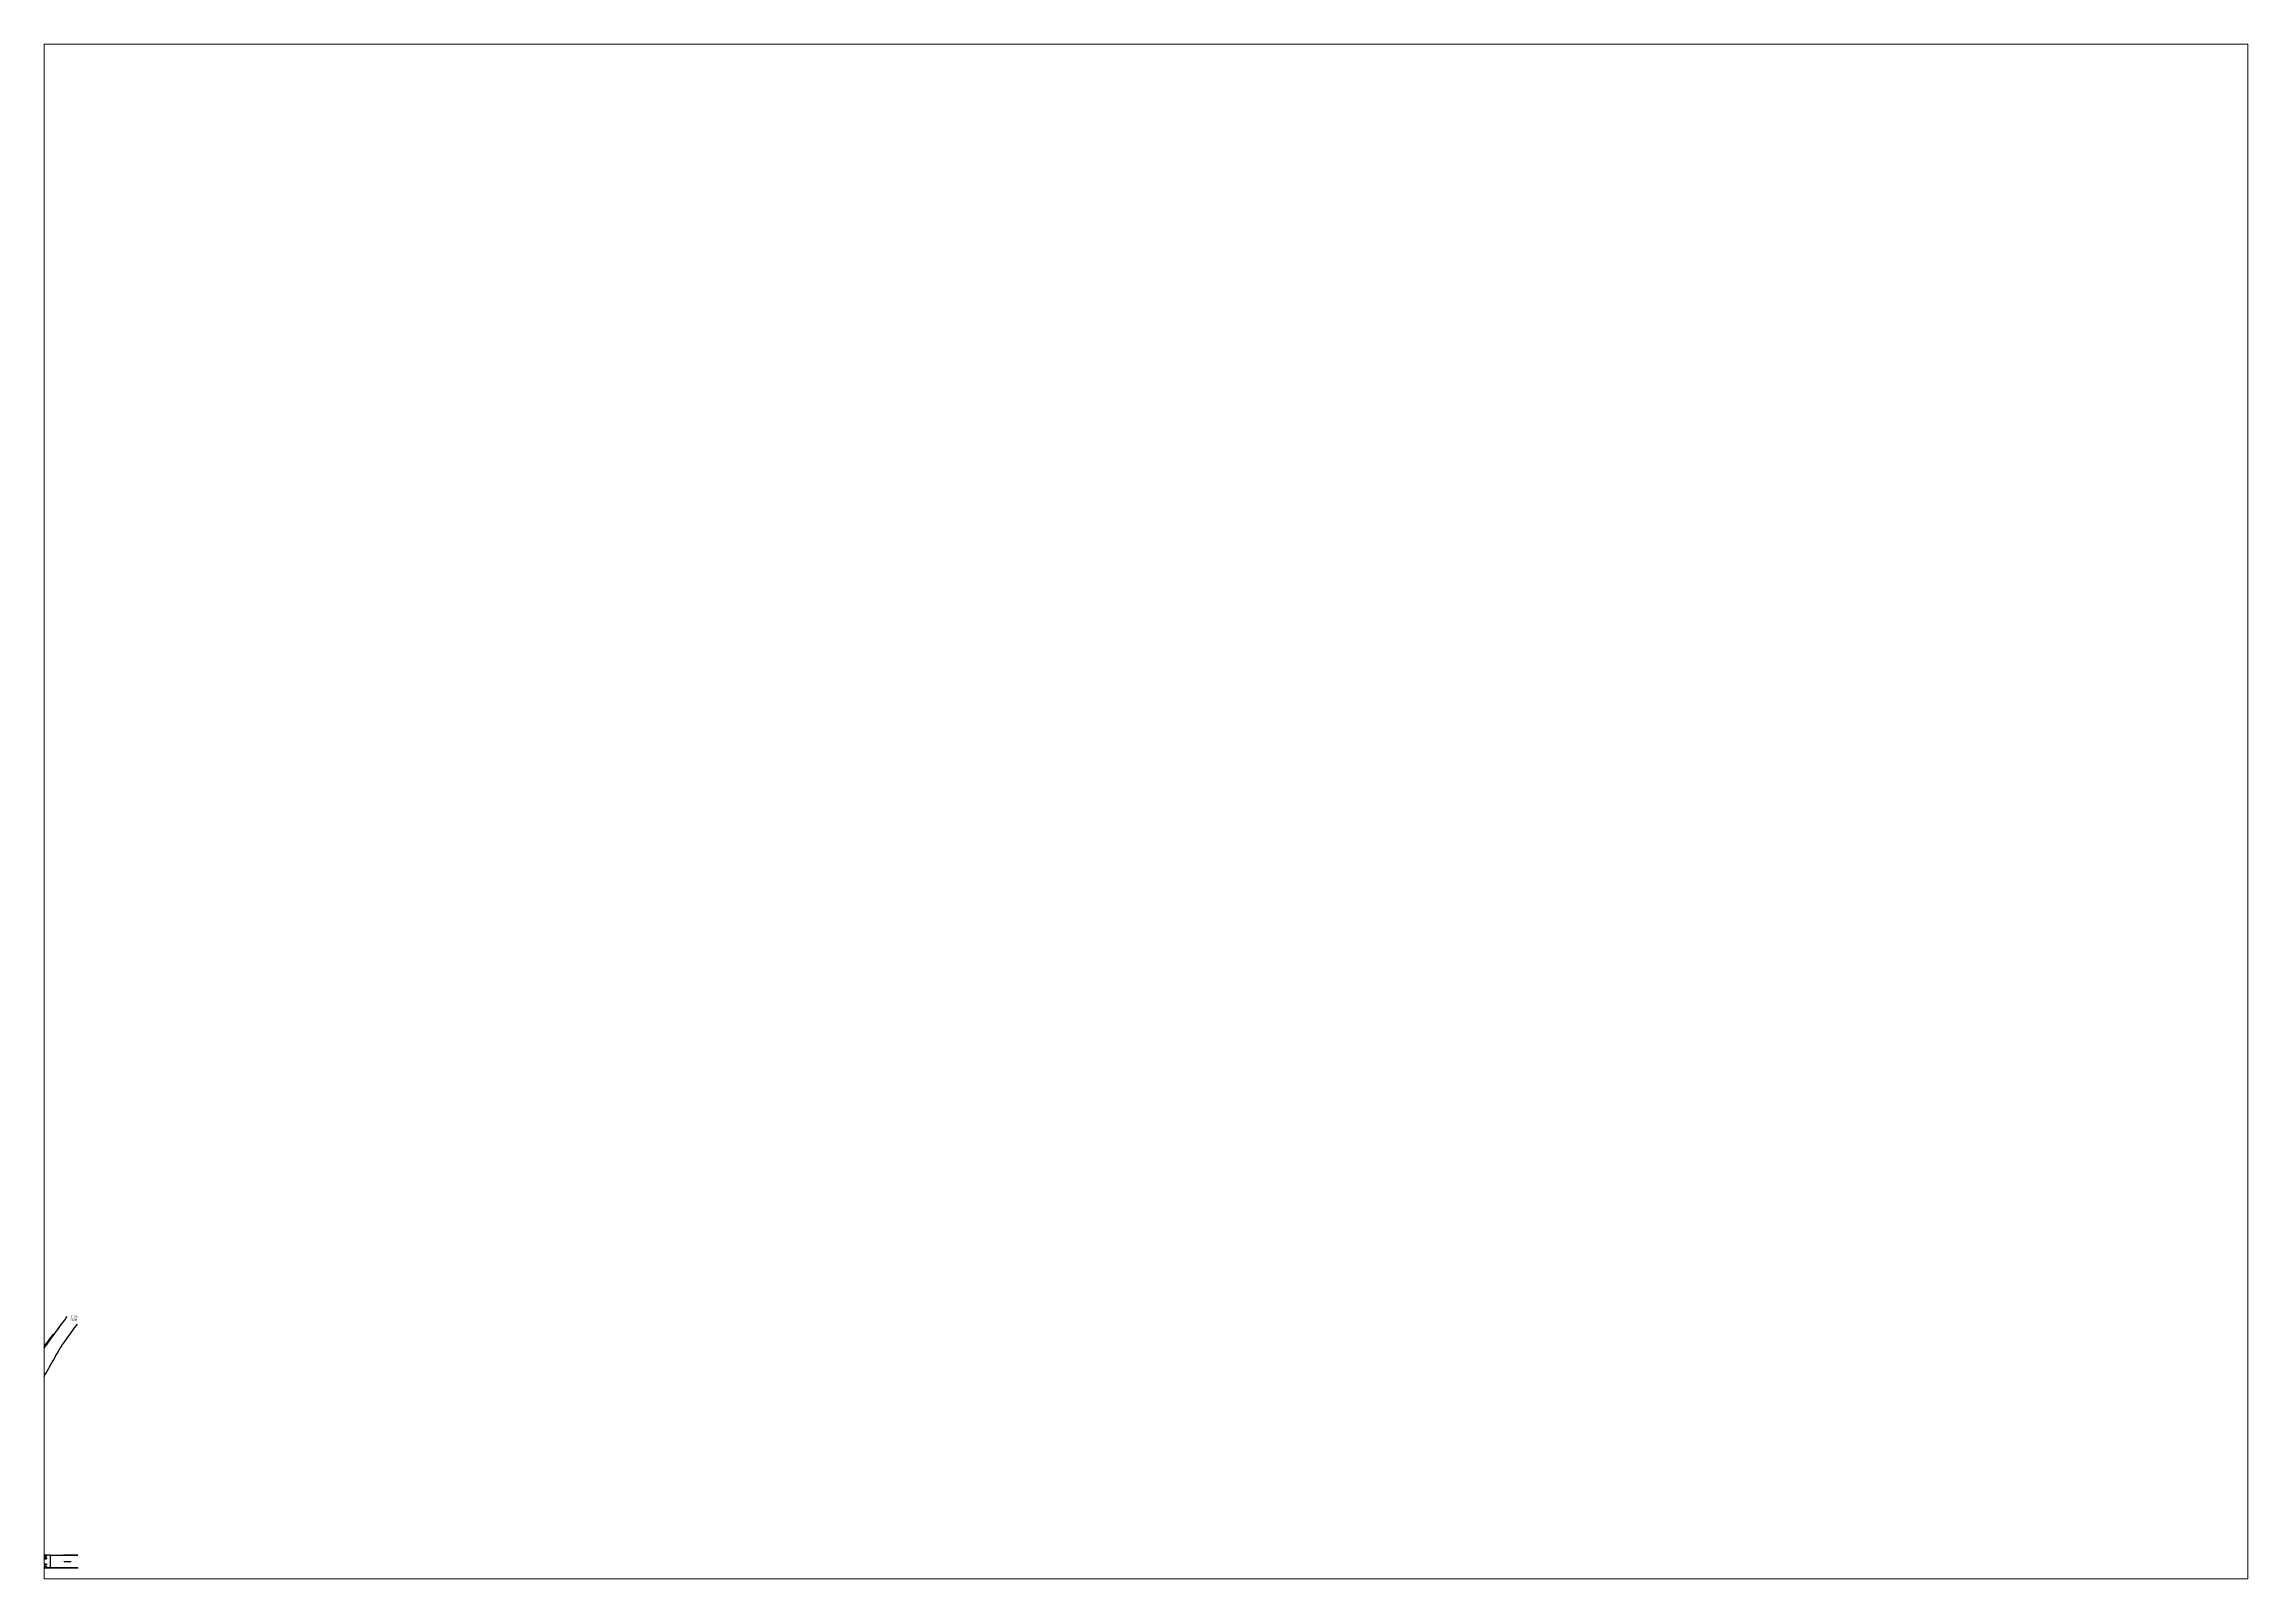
# Paper-space layout 'Layout1' of a CAD drawing. Header units: millimetres. Extents: x 29 to 259, y 20 to 180.
# The model-space entities are those that its viewports show. They can reach past a viewport. Long polylines and large blocks are cut down to what shows.
import ezdxf
from ezdxf import colors
from ezdxf.entities.mleader import LeaderData, LeaderLine
from ezdxf.math import Vec2, Vec3

# ---------------------------------------------------------------- set-up
doc = ezdxf.new("R2010")
doc.units = ezdxf.units.MM
doc.linetypes.add('DASHEDX2', pattern=[1.5, 1, -0.5])
doc.layers.add('Tekst', color=4, linetype='Continuous')
doc.styles.add('BT standard', font='sanss___.ttf')
doc.styles.add('Legend', font='CALIBRI.TTF')
doc.styles.get("Standard").update_dxf_attribs({"font": 'romans'})
doc.dimstyles.new('ISO-25', dxfattribs={"dimtxt": 2.5, "dimasz": 2.5, "dimexe": 1.25, "dimexo": 0.625, "dimtad": 1, "dimtxsty": 'Standard', "dimcen": 2.5, "dimadec": 0, "dimazin": 0, "dimtfac": 1, "dimtmove": 0, "dimatfit": 3, "dimfxl": 1, "dimarcsym": 0})

# ---------------------------------------------------------------- blocks, each defined once
blk = doc.blocks.new('*D3740')
at = {"color": 0, "lineweight": -2, "transparency": 16777216}
for p, q in [((6, 1.43), (6, 0.74)), ((6.2, 0.84), (19.2, 0.84)), ((19.4, 1.43), (19.4, 0.74))]:
    blk.add_line(p, q, dxfattribs=at)
at = {"color": 0, "transparency": 16777216}
for points in [[(6.2, 0.87), (6.2, 0.8), (6, 0.84)], [(19.2, 0.87), (19.2, 0.8), (19.4, 0.84)]]:
    blk.add_solid(points, dxfattribs=at)
at = {"layer": 'Defpoints', "color": 0, "transparency": 16777216}
for p in [(6, 1.63), (19.4, 1.63), (19.4, 0.84)]:
    blk.add_point(p, dxfattribs=at)
at = {"color": 0, "transparency": 16777216, "insert": (12.7, 1.09), "char_height": 0.25, "attachment_point": 5}
blk.add_mtext('13,4', dxfattribs=at)
blk = doc.blocks.new('*D3741')
at = {"color": 0, "lineweight": -2, "transparency": 16777216}
for p, q in [((0, 1.38), (0, 0)), ((0.2, 0.1), (21.8, 0.1)), ((22, 1.38), (22, 0))]:
    blk.add_line(p, q, dxfattribs=at)
at = {"color": 0, "transparency": 16777216}
for points in [[(0.2, 0.13), (0.2, 0.07), (0, 0.1)], [(21.8, 0.13), (21.8, 0.07), (22, 0.1)]]:
    blk.add_solid(points, dxfattribs=at)
at = {"layer": 'Defpoints', "color": 0, "transparency": 16777216}
for p in [(0, 1.58), (22, 1.58), (22, 0.1)]:
    blk.add_point(p, dxfattribs=at)
at = {"color": 0, "transparency": 16777216, "insert": (11, 0.32), "char_height": 0.25, "attachment_point": 5}
blk.add_mtext('22', dxfattribs=at)
blk = doc.blocks.new('*D3742')
at = {"color": 0, "lineweight": -2, "transparency": 16777216}
for p, q in [((0, 1.43), (0, 0.74)), ((0.2, 0.84), (1, 0.84)), ((1.2, 1.43), (1.2, 0.74))]:
    blk.add_line(p, q, dxfattribs=at)
at = {"color": 0, "transparency": 16777216}
for points in [[(0.2, 0.87), (0.2, 0.8), (0, 0.84)], [(1, 0.87), (1, 0.8), (1.2, 0.84)]]:
    blk.add_solid(points, dxfattribs=at)
at = {"layer": 'Defpoints', "color": 0, "transparency": 16777216}
for p in [(0, 1.63), (1.2, 1.63), (1.2, 0.84)]:
    blk.add_point(p, dxfattribs=at)
at = {"color": 0, "transparency": 16777216, "insert": (0.6, 1.09), "char_height": 0.25, "attachment_point": 5}
blk.add_mtext('1,2', dxfattribs=at)
blk = doc.blocks.new('*D3743')
at = {"color": 0, "lineweight": -2, "transparency": 16777216}
for p, q in [((-0.2, 4.13), (-0.64, 4.13)), ((-0.2, 1.58), (-0.64, 1.58)), ((-0.54, 3.93), (-0.54, 1.78))]:
    blk.add_line(p, q, dxfattribs=at)
at = {"color": 0, "transparency": 16777216}
for points in [[(-0.58, 3.93), (-0.51, 3.93), (-0.54, 4.13)], [(-0.58, 1.78), (-0.51, 1.78), (-0.54, 1.58)]]:
    blk.add_solid(points, dxfattribs=at)
at = {"layer": 'Defpoints', "color": 0, "transparency": 16777216}
for p in [(-0.54, 1.58), (0, 4.13), (0, 1.58)]:
    blk.add_point(p, dxfattribs=at)
at = {"color": 0, "transparency": 16777216, "insert": (-0.79, 2.85), "char_height": 0.25, "attachment_point": 5, "rotation": 90}
blk.add_mtext('2,55', dxfattribs=at)
blk = doc.blocks.new('*D3744')
at = {"color": 0, "lineweight": -2, "transparency": 16777216}
for p, q in [((19.4, 1.43), (19.4, 0.74)), ((19.6, 0.84), (21.8, 0.84)), ((22, 1.38), (22, 0.74))]:
    blk.add_line(p, q, dxfattribs=at)
at = {"color": 0, "transparency": 16777216}
for points in [[(19.6, 0.87), (19.6, 0.8), (19.4, 0.84)], [(21.8, 0.87), (21.8, 0.8), (22, 0.84)]]:
    blk.add_solid(points, dxfattribs=at)
at = {"layer": 'Defpoints', "color": 0, "transparency": 16777216}
for p in [(19.4, 1.63), (22, 1.58), (22, 0.84)]:
    blk.add_point(p, dxfattribs=at)
at = {"color": 0, "transparency": 16777216, "insert": (20.7, 1.09), "char_height": 0.25, "attachment_point": 5}
blk.add_mtext('2,6', dxfattribs=at)
blk = doc.blocks.new('*D3745')
at = {"color": 0, "lineweight": -2, "transparency": 16777216}
for p, q in [((1.2, 1.43), (1.2, 0.74)), ((1.4, 0.84), (5.8, 0.84)), ((6, 1.43), (6, 0.74))]:
    blk.add_line(p, q, dxfattribs=at)
at = {"color": 0, "transparency": 16777216}
for points in [[(1.4, 0.87), (1.4, 0.8), (1.2, 0.84)], [(5.8, 0.87), (5.8, 0.8), (6, 0.84)]]:
    blk.add_solid(points, dxfattribs=at)
at = {"layer": 'Defpoints', "color": 0, "transparency": 16777216}
for p in [(1.2, 1.63), (6, 1.63), (6, 0.84)]:
    blk.add_point(p, dxfattribs=at)
at = {"color": 0, "transparency": 16777216, "insert": (3.6, 1.09), "char_height": 0.25, "attachment_point": 5}
blk.add_mtext('4,8', dxfattribs=at)
blk = doc.blocks.new('*D3746')
at = {"color": 0, "lineweight": -2, "transparency": 16777216}
for p, q in [((5.2, 2.85), (5, 2.85)), ((5.4, 2.85), (6, 2.85)), ((5.4, 2.65), (5.4, 2.75)), ((6, 2.65), (6, 2.75)), ((6.2, 2.85), (7.64, 2.85))]:
    blk.add_line(p, q, dxfattribs=at)
at = {"color": 0, "transparency": 16777216}
for points in [[(5.2, 2.88), (5.2, 2.82), (5.4, 2.85)], [(6.2, 2.88), (6.2, 2.82), (6, 2.85)]]:
    blk.add_solid(points, dxfattribs=at)
at = {"layer": 'Defpoints', "color": 0, "transparency": 16777216}
for p in [(5.4, 2.85), (6, 2.85), (6, 2.85)]:
    blk.add_point(p, dxfattribs=at)
at = {"color": 0, "transparency": 16777216, "insert": (7.28, 3.1), "char_height": 0.25, "attachment_point": 5}
blk.add_mtext('0,6', dxfattribs=at)
blk = doc.blocks.new('*U3731')
at = {"color": 1}
blk.add_circle((0, 0), 0.0127, dxfattribs=at)
blk = doc.blocks.new('*U3732')
at = {"color": 1}
blk.add_circle((0, 0), 0.0127, dxfattribs=at)
blk = doc.blocks.new('*U3733')
at = {"color": 1}
blk.add_circle((0, 0), 0.0127, dxfattribs=at)
blk = doc.blocks.new('*U3734')
at = {"color": 1}
blk.add_circle((0, 0), 0.0127, dxfattribs=at)
blk = doc.blocks.new('*U3735')
at = {"color": 1}
blk.add_circle((0, 0), 0.0127, dxfattribs=at)
blk = doc.blocks.new('*U3736')
at = {"color": 1}
blk.add_circle((0, 0), 0.0127, dxfattribs=at)
blk = doc.blocks.new('*U3737')
at = {"color": 1}
blk.add_circle((0, 0), 0.0127, dxfattribs=at)
blk = doc.blocks.new('*U3738')
at = {"color": 1}
blk.add_circle((0, 0), 0.0127, dxfattribs=at)
blk = doc.blocks.new('*U3739')
at = {"color": 7, "linetype": 'Continuous', "ltscale": 1.524}
blk.add_line((-5.65, 0.25), (-5.65, -0.25), dxfattribs=at)
at = {"color": 2, "linetype": 'Continuous', "ltscale": 1.524, "flags": 128}
for points in [[(-6.08, 1.2), (-6.08, 1.02), (-6.23, 0.97), (-7.04, 0.97), (-7.19, 1.02), (-7.19, 1.2), (-7.04, 1.25), (-6.23, 1.25)], [(-6.08, 0.69), (-6.08, 0.52), (-6.23, 0.47), (-7.04, 0.47), (-7.19, 0.52), (-7.19, 0.69), (-7.04, 0.75), (-6.23, 0.75)], [(-4.81, 1.2), (-4.81, 1.02), (-4.96, 0.97), (-5.77, 0.97), (-5.92, 1.02), (-5.92, 1.2), (-5.77, 1.25), (-4.96, 1.25)], [(-4.81, 0.69), (-4.81, 0.52), (-4.96, 0.47), (-5.77, 0.47), (-5.92, 0.52), (-5.92, 0.69), (-5.77, 0.75), (-4.96, 0.75)], [(-6.08, -0.52), (-6.08, -0.69), (-6.23, -0.75), (-7.04, -0.75), (-7.19, -0.69), (-7.19, -0.52), (-7.04, -0.47), (-6.23, -0.47)], [(-6.08, -1.02), (-6.08, -1.2), (-6.23, -1.25), (-7.04, -1.25), (-7.19, -1.2), (-7.19, -1.02), (-7.04, -0.97), (-6.23, -0.97)], [(-4.81, -0.52), (-4.81, -0.69), (-4.96, -0.75), (-5.77, -0.75), (-5.92, -0.69), (-5.92, -0.52), (-5.77, -0.47), (-4.96, -0.47)], [(-4.81, -1.02), (-4.81, -1.2), (-4.96, -1.25), (-5.77, -1.25), (-5.92, -1.2), (-5.92, -1.02), (-5.77, -0.97), (-4.96, -0.97)]]:
    blk.add_lwpolyline(points, close=True, dxfattribs=at)
at = {"color": 7, "linetype": 'Continuous', "ltscale": 1.524}
blk.add_lwpolyline([(0, 1.25), (-1.9, 1.25), (-1.9, 0.47), (-6.63, 0.47), (-6.63, -0.47), (-1.9, -0.47), (-1.9, -1.25), (0, -1.25), (0, 1.25), (0, 1.25)], close=True, dxfattribs=at)
blk.add_arc((-5.4, 0), 0.357, 225, 135, dxfattribs=at)
blk = doc.blocks.new('A$C6FBD76E7')
at = {"color": 0}
for p, q in [((0, 6.085), (0.219, 6.085)), ((0, 6.06), (0, 6.085)), ((0, 6.06), (0.219, 6.06)), ((0, 5.898), (0.219, 5.898)), ((0, 5.873), (0, 5.898)), ((0, 5.873), (0.219, 5.873)), ((0.02, 6.06), (0.02, 5.898)), ((0.02, 5.841), (0.219, 5.841)), ((0.02, 5.786), (0.02, 5.841)), ((0.02, 5.786), (0.02, 5.708)), ((0.02, 5.708), (0.125, 5.653)), ((0.027, 6.639), (0.045, 6.664)), ((0.027, 6.639), (0.027, 6.59)), ((0.027, 6.59), (0.058, 6.553)), ((0.089, 6.876), (0.045, 6.795)), ((0.045, 6.795), (0.045, 6.664)), ((0.045, 6.664), (1.749, 6.664)), ((0.058, 6.553), (0.058, 6.147)), ((0.058, 6.147), (0.611, 6.147)), ((0.062, 6.826), (1.749, 6.826)), ((0.083, 6.664), (0.083, 6.147)), ((0.172, 7.584), (0.089, 6.876)), ((0.387, 5.653), (0.125, 5.653)), ((0.144, 6.147), (0.144, 6.085)), ((0.283, 7.58), (0.172, 7.58)), ((0.192, 7.617), (1.749, 7.617)), ((0.219, 6.085), (0.219, 5.841)), ((0.326, 7.537), (0.326, 7.038)), ((0.357, 7.537), (0.357, 6.147)), ((0.375, 7.768), (1.591, 7.768)), ((0.387, 5.719), (0.521, 5.719)), ((0.387, 5.587), (0.387, 5.719)), ((0.387, 5.691), (0.521, 5.691)), ((0.387, 5.616), (0.522, 5.616)), ((0.387, 5.587), (0.524, 5.587)), ((0.4, 7.58), (1.261, 7.58)), ((0.419, 7.499), (0.419, 6.95)), ((0.606, 6.602), (0.425, 6.602)), ((0.425, 6.602), (0.425, 6.558)), ((0.425, 6.558), (0.606, 6.558)), ((0.437, 7.807), (0.582, 7.768)), ((0.437, 7.768), (0.437, 7.807)), ((0.462, 7.542), (1.199, 7.542)), ((0.462, 6.907), (0.631, 6.907)), ((0.479, 7.795), (0.479, 7.855)), ((0.479, 7.855), (0.52, 7.821)), ((0.507, 7.788), (0.52, 7.798)), ((0.52, 7.821), (0.714, 7.821)), ((0.52, 7.798), (0.712, 7.798)), ((0.581, 5.649), (0.524, 5.587)), ((0.598, 5.862), (0.784, 5.862)), ((0.606, 6.558), (0.606, 6.602)), ((0.611, 6.147), (0.773, 6.397)), ((0.675, 6.963), (0.631, 6.907)), ((0.674, 6.121), (0.82, 6.347)), ((0.675, 6.963), (0.675, 7.542)), ((1.2, 6.981), (0.675, 6.963)), ((0.712, 7.798), (0.734, 7.766)), ((0.714, 7.821), (0.734, 7.85)), ((0.734, 7.766), (0.734, 7.85)), ((1.524, 6.397), (0.773, 6.397)), ((0.82, 6.347), (1.477, 6.347)), ((1.104, 6.484), (1.104, 6.552)), ((1.104, 6.552), (1.217, 6.552)), ((1.217, 6.484), (1.104, 6.484)), ((1.217, 6.552), (1.217, 6.484)), ((1.217, 6.534), (1.304, 6.534)), ((1.217, 6.502), (1.304, 6.502)), ((1.241, 7.499), (1.241, 7.023)), ((1.304, 7.537), (1.304, 6.397)), ((1.366, 7.499), (1.366, 7.023)), ((1.644, 7.542), (1.409, 7.542)), ((1.409, 6.981), (1.644, 6.981)), ((1.623, 6.121), (1.477, 6.347)), ((1.685, 6.147), (1.524, 6.397)), ((1.628, 5.844), (1.702, 5.844)), ((1.687, 7.499), (1.687, 7.023)), ((1.709, 6.083), (2.479, 6.083)), ((1.715, 5.649), (1.773, 5.587)), ((1.749, 6.079), (1.749, 7.617)), ((1.765, 5.844), (4.959, 5.844)), ((2.949, 7.148), (2.479, 7.148)), ((2.479, 7.148), (2.479, 6.083)), ((2.479, 6.083), (7.705, 6.083)), ((2.949, 7.148), (2.949, 6.083)), ((3.96, 7.462), (4.102, 7.462)), ((3.96, 6.269), (3.96, 7.462)), ((3.96, 6.269), (21.858, 6.269)), ((4.102, 6.41), (4.102, 7.462)), ((4.102, 6.41), (22, 6.41)), ((5.013, 6.269), (5.567, 6.269)), ((5.066, 6.269), (5.066, 6.203)), ((5.066, 6.203), (5.304, 6.203)), ((5.255, 6.083), (5.298, 6.159)), ((5.261, 6.083), (5.303, 6.156)), ((5.309, 6.165), (5.358, 6.165)), ((5.309, 6.159), (5.369, 6.159)), ((5.315, 6.165), (5.341, 6.186)), ((5.347, 6.176), (5.343, 6.165)), ((5.464, 6.159), (5.403, 6.159)), ((5.464, 6.165), (5.414, 6.165)), ((5.425, 6.176), (5.429, 6.165)), ((5.458, 6.165), (5.432, 6.186)), ((5.468, 6.203), (5.832, 6.203)), ((5.511, 6.083), (5.469, 6.156)), ((5.518, 6.083), (5.474, 6.159)), ((5.522, 6.083), (6.371, 6.083)), ((5.62, 6.269), (5.832, 6.216)), ((5.814, 5.844), (6.186, 5.844)), ((7.041, 5.844), (7.705, 5.844)), ((7.705, 5.844), (7.705, 6.083)), ((8.286, 5.986), (8.003, 6.269)), ((8.286, 5.986), (8.475, 5.986)), ((8.286, 5.355), (8.475, 5.355)), ((8.286, 5.332), (8.286, 5.355)), ((8.286, 5.332), (8.475, 5.332)), ((8.309, 5.513), (8.309, 5.986)), ((8.309, 5.513), (8.451, 5.513)), ((8.333, 5.355), (8.333, 5.513)), ((8.427, 5.355), (8.427, 5.513)), ((8.451, 5.513), (8.451, 5.986)), ((8.475, 5.986), (8.758, 6.269)), ((8.475, 5.332), (8.475, 5.355)), ((17.343, 5.915), (17.343, 6.269)), ((17.343, 6.033), (17.978, 6.033)), ((17.343, 5.915), (17.826, 5.915)), ((18.427, 6.033), (19.178, 6.033)), ((18.579, 5.915), (19.026, 5.915)), ((19.627, 6.033), (20.378, 6.033)), ((19.779, 5.915), (20.226, 5.915)), ((20.827, 6.033), (21.462, 6.033)), ((20.979, 5.915), (21.166, 5.915)), ((20.979, 5.915), (21.462, 5.915)), ((21.462, 5.915), (21.462, 6.269)), ((21.492, 5.751), (21.492, 6.269)), ((21.539, 5.751), (21.492, 5.751)), ((21.539, 6.269), (21.539, 5.751)), ((21.858, 5.646), (21.858, 6.269)), ((21.858, 5.646), (22, 5.646)), ((22, 6.41), (22, 5.646))]:
    blk.add_line(p, q, dxfattribs=at)
for p, q in [((6.614, 3.823), (6.614, 5.637)), ((0, 4.127), (0, 1.577)), ((0, 4.127), (0, 1.577)), ((0.692, 4.027), (0.692, 3.873)), ((0.692, 1.831), (0.692, 1.677)), ((1.658, 4.077), (0.742, 4.077)), ((1.658, 3.823), (0.742, 3.823)), ((1.658, 1.881), (0.742, 1.881)), ((1.658, 1.627), (0.742, 1.627)), ((1.2, 3.823), (1.2, 1.881)), ((1.2, 1.881), (1.2, 3.823)), ((1.708, 4.027), (1.708, 3.873)), ((1.708, 1.831), (1.708, 1.677)), ((4.878, 4.027), (4.878, 3.873)), ((4.878, 1.831), (4.878, 1.677)), ((5.844, 4.077), (4.928, 4.077)), ((5.844, 3.823), (4.928, 3.823)), ((5.844, 1.881), (4.928, 1.881)), ((5.844, 1.627), (4.928, 1.627)), ((5.386, 3.823), (5.386, 1.881)), ((5.894, 4.027), (5.894, 3.873)), ((5.894, 1.831), (5.894, 1.677)), ((6.106, 4.027), (6.106, 3.873)), ((6.106, 1.831), (6.106, 1.677)), ((7.072, 4.077), (6.156, 4.077)), ((7.072, 3.823), (6.156, 3.823)), ((7.072, 1.881), (6.156, 1.881)), ((7.072, 1.627), (6.156, 1.627)), ((6.614, 3.823), (6.614, 1.881)), ((7.122, 4.027), (7.122, 3.873)), ((7.122, 1.831), (7.122, 1.677)), ((17.692, 4.027), (17.692, 3.873)), ((17.692, 1.831), (17.692, 1.677)), ((18.658, 4.077), (17.742, 4.077)), ((18.658, 3.823), (17.742, 3.823)), ((18.658, 1.881), (17.742, 1.881)), ((18.658, 1.627), (17.742, 1.627)), ((18.2, 3.823), (18.2, 1.881)), ((18.708, 4.027), (18.708, 3.873)), ((18.708, 1.831), (18.708, 1.677)), ((18.892, 4.027), (18.892, 3.873)), ((18.892, 1.831), (18.892, 1.677)), ((19.858, 4.077), (18.942, 4.077)), ((19.858, 3.823), (18.942, 3.823)), ((19.858, 1.881), (18.942, 1.881)), ((19.858, 1.627), (18.942, 1.627)), ((19.4, 3.823), (19.4, 1.881)), ((19.4, 3.823), (19.4, 1.881)), ((19.908, 4.027), (19.908, 3.873)), ((19.908, 1.831), (19.908, 1.677)), ((20.092, 4.027), (20.092, 3.873)), ((20.092, 1.831), (20.092, 1.677)), ((21.058, 4.077), (20.142, 4.077)), ((21.058, 3.823), (20.142, 3.823)), ((21.058, 1.881), (20.142, 1.881)), ((21.058, 1.627), (20.142, 1.627)), ((20.6, 3.823), (20.6, 1.881)), ((21.108, 4.027), (21.108, 3.873)), ((21.108, 1.831), (21.108, 1.677)), ((22, 4.127), (22, 1.577)), ((22, 1.577), (22, 4.127))]:
    blk.add_line(p, q)
blk.add_lwpolyline([(0, 4.127), (22, 4.127), (22, 1.577), (0, 1.577)], close=True)
at = {"color": 0, "lineweight": 0}
for centre, radius in [((1.2, 5.587), 0.499), ((1.2, 5.587), 0.272), ((1.2, 5.587), 0.249), ((1.2, 5.587), 0.0652), ((5.386, 5.587), 0.499), ((5.386, 5.587), 0.272), ((5.386, 5.587), 0.249), ((5.386, 5.587), 0.0652), ((5.386, 6.203), 0.0147), ((6.614, 5.587), 0.499), ((6.614, 5.587), 0.272), ((6.614, 5.587), 0.249), ((6.614, 5.587), 0.0652), ((18.203, 5.587), 0.499), ((18.203, 5.587), 0.272), ((18.203, 5.587), 0.249), ((18.203, 5.587), 0.0652), ((19.403, 5.587), 0.499), ((19.403, 5.587), 0.272), ((19.403, 5.587), 0.249), ((19.403, 5.587), 0.0652), ((20.603, 5.587), 0.499), ((20.603, 5.587), 0.272), ((20.603, 5.587), 0.249), ((20.603, 5.587), 0.0652)]:
    blk.add_circle(centre, radius, dxfattribs=at)
blk.add_circle((5.4, 2.854), 0.1)
at = {"color": 0}
for centre, radius, start, end in [((0.12, 7.132), 0.226, 262.97664, 335.50864), ((0.528, 7.395), 0.402, 112.29274, 152.07753), ((0.283, 7.537), 0.0429, 0, 90), ((0.4, 7.537), 0.0429, 90, 180), ((0.462, 7.499), 0.0429, 90, 180), ((0.462, 6.95), 0.0429, 180, 270), ((0.452, 7.787), 0.0245, 127.09681, 232.90319), ((1.78, 5.678), 1.259, 158.12021, 184.14986), ((1.765, 5.662), 1.184, 157.17984, 180.61941), ((1.199, 7.499), 0.0429, 0, 90), ((1.199, 7.023), 0.0429, 271.88728, 0), ((1.261, 7.537), 0.0429, 0, 90), ((1.409, 7.499), 0.0429, 90, 180), ((1.409, 7.023), 0.0429, 180, 270), ((1.591, 7.61), 0.158, 2.69137, 90), ((0.532, 5.662), 1.184, 359.38059, 22.82016), ((1.644, 7.499), 0.0429, 0, 90), ((1.644, 7.023), 0.0429, 270, 0), ((0.517, 5.678), 1.259, 355.85014, 21.87979), ((5.309, 6.153), 0.0118, 90, 150), ((5.309, 6.153), 0.0059, 90, 150), ((5.304, 6.156), 0.0472, 30, 90), ((5.386, 6.203), 0.0472, 210, 330), ((5.468, 6.156), 0.0472, 90, 150), ((5.464, 6.153), 0.0118, 30, 90), ((5.464, 6.153), 0.0059, 30, 90), ((5.824, 6.209), 0.0105, 321.14477, 38.85523)]:
    blk.add_arc(centre, radius, start, end, dxfattribs=at)
for centre, start, end in [((0.742, 4.027), 90, 180), ((0.742, 3.873), 180, 270), ((0.742, 1.831), 90, 180), ((0.742, 1.677), 180, 270), ((1.658, 4.027), 0, 90), ((1.658, 3.873), 270, 0), ((1.658, 1.831), 0, 90), ((1.658, 1.677), 270, 0), ((4.928, 4.027), 90, 180), ((4.928, 3.873), 180, 270), ((4.928, 1.831), 90, 180), ((4.928, 1.677), 180, 270), ((5.844, 4.027), 0, 90), ((5.844, 3.873), 270, 0), ((5.844, 1.831), 0, 90), ((5.844, 1.677), 270, 0), ((6.156, 4.027), 90, 180), ((6.156, 3.873), 180, 270), ((6.156, 1.831), 90, 180), ((6.156, 1.677), 180, 270), ((7.072, 4.027), 0, 90), ((7.072, 3.873), 270, 0), ((7.072, 1.831), 0, 90), ((7.072, 1.677), 270, 0), ((17.742, 4.027), 90, 180), ((17.742, 3.873), 180, 270), ((17.742, 1.831), 90, 180), ((17.742, 1.677), 180, 270), ((18.658, 4.027), 0, 90), ((18.658, 3.873), 270, 0), ((18.658, 1.831), 0, 90), ((18.658, 1.677), 270, 0), ((18.942, 4.027), 90, 180), ((18.942, 3.873), 180, 270), ((18.942, 1.831), 90, 180), ((18.942, 1.677), 180, 270), ((19.858, 4.027), 0, 90), ((19.858, 3.873), 270, 0), ((19.858, 1.831), 0, 90), ((19.858, 1.677), 270, 0), ((20.142, 4.027), 90, 180), ((20.142, 3.873), 180, 270), ((20.142, 1.831), 90, 180), ((20.142, 1.677), 180, 270), ((21.058, 4.027), 0, 90), ((21.058, 3.873), 270, 0), ((21.058, 1.831), 0, 90), ((21.058, 1.677), 270, 0)]:
    blk.add_arc(centre, 0.05, start, end)
dim = blk.add_linear_dim(base=(-0.544, 1.577), p1=(0, 4.127), p2=(0, 1.577), angle=270, dimstyle='ISO-25', override={"dimtxt": 0.25, "dimasz": 0.2, "dimexe": 0.1, "dimexo": 0.2, "dimgap": 0.1})
dim.commit()
dim.dimension.update_dxf_attribs({"geometry": '*D3743', "text_midpoint": (-0.793, 2.852)})
for base, p1, p2, picture, middle in [((1.2, 0.838), (0, 1.627), (1.2, 1.627), '*D3742', (0.6, 1.087)), ((22, 0.1), (0, 1.577), (22, 1.577), '*D3741', (11, 0.325)), ((6, 0.838), (1.2, 1.627), (6, 1.627), '*D3745', (3.6, 1.087)), ((19.4, 0.838), (6, 1.627), (19.4, 1.627), '*D3740', (12.7, 1.087)), ((22, 0.838), (19.4, 1.627), (22, 1.577), '*D3744', (20.7, 1.087))]:
    dim = blk.add_linear_dim(base=base, p1=p1, p2=p2, dimstyle='ISO-25', override={"dimtxt": 0.25, "dimasz": 0.2, "dimexe": 0.1, "dimexo": 0.2, "dimgap": 0.1})
    dim.commit()
    dim.dimension.update_dxf_attribs({"geometry": picture, "text_midpoint": middle})
dim = blk.add_linear_dim(base=(6, 2.852), p1=(5.4, 2.854), p2=(6, 2.854), dimstyle='ISO-25', override={"dimtxt": 0.25, "dimasz": 0.2, "dimexe": 0.1, "dimexo": 0.2, "dimgap": 0.1})
dim.commit()
dim.dimension.update_dxf_attribs({"geometry": '*D3746', "text_midpoint": (7.277, 2.852), "dimtype": 128})
blk = doc.blocks.new('signatur')
at = {"color": 1, "linetype": 'Continuous', "ltscale": 1.524, "flags": 128}
for points in [[(875.57, 75.73), (875.57, 76.11), (875.58, 76.62), (875.58, 77.13), (875.58, 77.64), (875.58, 78.15), (875.58, 78.66), (875.58, 79.17), (875.58, 79.68), (875.59, 79.72)], [(878.26, 75.73), (878.24, 76.15), (878.23, 76.66), (878.21, 77.17), (878.2, 77.67), (878.19, 78.18), (878.17, 78.68), (878.16, 79.19), (878.16, 79.7), (878.16, 79.72)]]:
    blk.add_lwpolyline(points, dxfattribs=at)
at = {"color": 2, "linetype": 'DASHEDX2', "ltscale": 1.524, "flags": 128}
for points in [[(875.77, 75.73), (875.77, 75.73), (875.77, 76.24), (875.77, 76.75), (875.77, 77.26), (875.77, 77.77), (875.77, 78.28), (875.77, 78.78), (875.77, 79.29), (875.77, 79.72)], [(877.97, 75.73), (877.97, 75.73), (877.97, 76.24), (877.97, 76.75), (877.97, 77.26), (877.97, 77.77), (877.97, 78.28), (877.97, 78.78), (877.97, 79.29), (877.97, 79.72)]]:
    blk.add_lwpolyline(points, dxfattribs=at)
at = {"layer": 'Tekst', "insert": (876.39, 80.96), "char_height": 0.4, "attachment_point": 1, "style": 'Legend'}
blk.add_mtext_dynamic_manual_height_columns('100 g \\P(90)', width=2.4215, gutter_width=12.5, heights=[0], dxfattribs=at)
ml = blk.add_multileader_mtext('Standard')
ml.set_content('', color=256)
ml.set_leader_properties(lineweight=9)
ml.build(insert=Vec2(0, 0))
ml.multileader.update_dxf_attribs({"text_right_attachment_type": 6, "dogleg_length": 0.1, "arrow_head_size": 0.4})
ctx = ml.context
ctx.base_point, ctx.char_height, ctx.arrow_head_size, ctx.landing_gap_size, ctx.plane_origin = Vec3(874.05, 79.09), 0.6, 0.4, 0.09, Vec3(875.58, 78.79)
ctx.right_attachment, ctx.text_align_type = 6, 2
notes = []
notes.append((ctx, [(0, (1, 1, 0), (874.33, 78.79), (-1, 0), 0.1, [(0, [(875.58, 78.79)], 0, [])])]))
ctx.mtext.insert, ctx.mtext.alignment, ctx.mtext.flow_direction = Vec3(874.14, 79.39), 3, 5
ml = blk.add_multileader_mtext('Standard')
ml.set_content('Arealbehov', color=256, style='BT standard')
ml.set_leader_properties(lineweight=9)
ml.build(insert=Vec2(0, 0))
ml.multileader.update_dxf_attribs({"text_right_attachment_type": 6, "dogleg_length": 0.1, "arrow_head_size": 0.4})
ctx = ml.context
ctx.base_point, ctx.char_height, ctx.arrow_head_size, ctx.landing_gap_size, ctx.plane_origin = Vec3(879.58, 78.78), 0.4, 0.4, 0.09, Vec3(878.12, 78.78)
ctx.right_attachment = 6
notes.append((ctx, [(0, (1, 1, 0), (879.53, 78.78), (1, 0), 0.0548, [(0, [(878.17, 78.79)], 0, [])])]))
ctx.mtext.insert, ctx.mtext.flow_direction = Vec3(879.67, 78.99), 5
ml = blk.add_multileader_mtext('Standard')
ml.set_content('', color=256)
ml.set_leader_properties(lineweight=9)
ml.build(insert=Vec2(0, 0))
ml.multileader.update_dxf_attribs({"text_right_attachment_type": 6, "dogleg_length": 0.1, "arrow_head_size": 0.4})
ctx = ml.context
ctx.base_point, ctx.char_height, ctx.arrow_head_size, ctx.landing_gap_size, ctx.plane_origin = Vec3(874.24, 77.43), 0.6, 0.4, 0.09, Vec3(875.77, 77.13)
ctx.right_attachment, ctx.text_align_type = 6, 2
notes.append((ctx, [(0, (1, 1, 0), (874.52, 77.13), (-1, 0), 0.1, [(0, [(875.77, 77.13)], 0, [])])]))
ctx.mtext.insert, ctx.mtext.alignment, ctx.mtext.flow_direction = Vec3(874.33, 77.73), 3, 5
ml = blk.add_multileader_mtext('Standard')
ml.set_content('Sporareal', color=256, style='BT standard')
ml.set_leader_properties(lineweight=9)
ml.build(insert=Vec2(0, 0))
ml.multileader.update_dxf_attribs({"text_right_attachment_type": 6, "dogleg_length": 0.1, "arrow_head_size": 0.4})
ctx = ml.context
ctx.base_point, ctx.char_height, ctx.arrow_head_size, ctx.landing_gap_size, ctx.plane_origin = Vec3(879.43, 77.13), 0.4, 0.4, 0.09, Vec3(877.93, 77.13)
ctx.right_attachment = 6
notes.append((ctx, [(0, (1, 1, 0), (879.33, 77.13), (1, 0), 0.1, [(0, [(877.97, 77.13)], 0, [])])]))
ctx.mtext.insert, ctx.mtext.flow_direction = Vec3(879.52, 77.39), 5
for ctx, leaders in notes:
    for number, flags, end, landing, length, lines in leaders:
        leader = LeaderData()
        leader.index, (leader.has_last_leader_line, leader.has_dogleg_vector, leader.attachment_direction) = number, flags
        leader.last_leader_point, leader.dogleg_vector, leader.dogleg_length = Vec3(end), Vec3(landing), length
        for number, points, colour, breaks in lines:
            line = LeaderLine()
            line.index, line.vertices, line.color, line.breaks = number, Vec3.list(points), colors.encode_raw_color(colour), breaks
            leader.lines.append(line)
        ctx.leaders.append(leader)
blk = doc.blocks.new('SKT B')
at = {"color": 1, "linetype": 'Continuous', "ltscale": 1.524, "flags": 128}
for points in [[(-31.64, 9.84), (-31.63, 10.19), (-31.6, 10.76), (-31.58, 11.33), (-31.55, 11.89), (-31.53, 12.44), (-31.53, 12.97), (-31.53, 13.49), (-31.58, 13.96), (-31.58, 14.48), (-31.63, 14.95), (-31.62, 15.48), (-31.62, 16), (-31.67, 16.48), (-31.67, 17.01), (-31.66, 17.54), (-31.71, 18.03), (-31.7, 18.56), (-31.69, 19.09), (-31.69, 19.61), (-31.73, 20.11), (-31.72, 20.64), (-31.71, 21.16), (-31.7, 21.69), (-31.69, 22.22), (-31.68, 22.74), (-31.71, 23.24), (-31.7, 23.77), (-31.69, 24.29), (-31.67, 24.81), (-31.66, 25.34), (-31.65, 25.86), (-31.64, 26.38), (-31.63, 26.9), (-31.62, 27.42), (-31.64, 27.92), (-31.63, 28.44), (-31.61, 28.96), (-31.6, 29.48), (-31.59, 29.99), (-31.58, 30.51), (-31.57, 31.03), (-31.56, 31.54), (-31.55, 32.06), (-31.54, 32.57), (-31.55, 33.08), (-31.54, 33.59), (-31.53, 34.1), (-31.52, 34.62), (-31.52, 35.13), (-31.51, 35.64), (-31.5, 36.16), (-31.49, 36.67), (-31.48, 37.18), (-31.47, 37.69), (-31.46, 38.2), (-31.46, 38.71), (-31.45, 39.23), (-31.44, 39.74), (-31.44, 40.25), (-31.45, 40.76), (-31.44, 41.27), (-31.43, 41.78), (-31.43, 42.29), (-31.42, 42.8), (-31.41, 43.31), (-31.41, 43.82), (-31.4, 44.33), (-31.4, 44.84), (-31.39, 45.35), (-31.39, 45.86), (-31.38, 46.36), (-31.38, 46.87), (-31.37, 47.38), (-31.37, 47.89), (-31.37, 48.4), (-31.36, 48.91), (-31.36, 49.42), (-31.35, 49.93), (-31.26, 50.45), (-31.26, 50.95), (-31.26, 51.46), (-31.26, 51.97), (-31.26, 52.48), (-31.26, 52.99), (-31.26, 53.5), (-31.26, 54.01), (-31.26, 54.41)], [(-30.34, 11.61), (-30.22, 11.94), (-30.01, 12.49), (-29.81, 13.03), (-29.61, 13.56), (-29.41, 14.08), (-29.22, 14.6), (-29.03, 15.12), (-28.91, 15.58), (-28.81, 16.03), (-28.64, 16.53), (-28.54, 16.98), (-28.37, 17.49), (-28.27, 17.94), (-28.1, 18.45), (-27.99, 18.92), (-27.82, 19.42), (-27.72, 19.89), (-27.55, 20.4), (-27.37, 20.91), (-27.2, 21.41), (-27.09, 21.89), (-26.92, 22.4), (-26.74, 22.9), (-26.57, 23.4), (-26.39, 23.91), (-26.28, 24.39), (-26.1, 24.89), (-25.93, 25.39), (-25.75, 25.89), (-25.58, 26.39), (-25.4, 26.89), (-25.28, 27.37), (-25.1, 27.87), (-24.93, 28.36), (-24.75, 28.86), (-24.58, 29.35), (-24.4, 29.85), (-24.23, 30.34), (-24.06, 30.83), (-23.88, 31.32), (-23.75, 31.81), (-23.58, 32.3), (-23.4, 32.79), (-23.23, 33.28), (-23.06, 33.76), (-22.89, 34.25), (-22.72, 34.74), (-22.55, 35.23), (-22.38, 35.71), (-22.21, 36.2), (-22.07, 36.69), (-21.9, 37.18), (-21.73, 37.66), (-21.56, 38.15), (-21.39, 38.63), (-21.23, 39.12), (-21.06, 39.6), (-20.89, 40.09), (-20.73, 40.57), (-20.56, 41.06), (-20.39, 41.54), (-20.23, 42.03), (-20.06, 42.51), (-19.9, 42.99), (-19.75, 43.48), (-19.59, 43.96), (-19.42, 44.45), (-19.26, 44.93), (-19.09, 45.42), (-18.93, 45.9), (-18.77, 46.38), (-18.6, 46.87), (-18.44, 47.35), (-18.28, 47.84), (-18.12, 48.32), (-17.95, 48.8), (-17.79, 49.29), (-17.63, 49.77), (-17.35, 50.23), (-17.2, 50.71), (-17.04, 51.2), (-16.88, 51.68), (-16.72, 52.16), (-16.57, 52.65), (-16.41, 53.13), (-16.25, 53.62), (-16.13, 54)], [(-24.34, 15.27), (-24.38, 15.4), (-24.46, 15.62), (-24.54, 15.87), (-24.62, 16.13), (-24.7, 16.4), (-24.79, 16.68), (-24.88, 16.99), (-24.97, 17.29), (-25.05, 17.61), (-25.14, 17.94), (-25.24, 18.28), (-25.33, 18.64), (-25.42, 19), (-25.51, 19.36), (-25.6, 19.74), (-25.68, 20.13), (-25.77, 20.52), (-25.86, 20.93), (-25.94, 21.33), (-26.03, 21.75), (-26.11, 22.17), (-26.19, 22.59), (-26.27, 23.02), (-26.35, 23.46), (-26.42, 23.9), (-26.5, 24.35), (-26.57, 24.8), (-26.64, 25.25), (-26.71, 25.71), (-26.78, 26.17), (-26.84, 26.63), (-26.91, 27.1), (-26.97, 27.57), (-27.03, 28.04), (-27.09, 28.52), (-27.14, 28.99), (-27.2, 29.47), (-27.25, 29.96), (-27.3, 30.44), (-27.35, 30.92), (-27.4, 31.41), (-27.45, 31.9), (-27.49, 32.39), (-27.54, 32.88), (-27.58, 33.37), (-27.62, 33.87), (-27.66, 34.36), (-27.7, 34.86), (-27.73, 35.35), (-27.77, 35.85), (-27.81, 36.35), (-27.85, 36.84), (-27.88, 37.34), (-27.92, 37.84), (-27.96, 38.34), (-28, 38.84), (-28.03, 39.35), (-28.07, 39.85), (-28.11, 40.35), (-28.14, 40.85), (-28.18, 41.35), (-28.22, 41.86), (-28.26, 42.36), (-28.3, 42.86), (-28.33, 43.37), (-28.37, 43.87), (-28.41, 44.38), (-28.45, 44.88), (-28.48, 45.38), (-28.52, 45.89), (-28.56, 46.39), (-28.6, 46.9), (-28.63, 47.4), (-28.67, 47.91), (-28.71, 48.42), (-28.75, 48.92), (-28.76, 49.43), (-28.76, 49.94), (-28.76, 50.45), (-28.76, 50.95), (-28.76, 51.46), (-28.76, 51.97), (-28.76, 52.48), (-28.76, 52.99), (-28.76, 53.5), (-28.76, 54.01), (-28.76, 54.41)], [(-20.65, 16.32), (-20.65, 16.4), (-20.66, 16.57), (-20.66, 16.73), (-20.67, 16.93), (-20.67, 17.13), (-20.68, 17.35), (-20.68, 17.58), (-20.68, 17.84), (-20.68, 18.1), (-20.68, 18.37), (-20.68, 18.66), (-20.67, 18.96), (-20.67, 19.27), (-20.66, 19.6), (-20.64, 19.93), (-20.63, 20.28), (-20.61, 20.63), (-20.59, 21), (-20.56, 21.37), (-20.53, 21.75), (-20.5, 22.14), (-20.47, 22.53), (-20.43, 22.94), (-20.39, 23.35), (-20.35, 23.76), (-20.3, 24.18), (-20.25, 24.61), (-20.19, 25.04), (-20.14, 25.48), (-20.07, 25.92), (-20.01, 26.36), (-19.94, 26.81), (-19.87, 27.26), (-19.8, 27.71), (-19.73, 28.17), (-19.65, 28.63), (-19.57, 29.09), (-19.48, 29.56), (-19.4, 30.02), (-19.31, 30.49), (-19.22, 30.96), (-19.12, 31.43), (-19.03, 31.91), (-18.93, 32.38), (-18.83, 32.86), (-18.73, 33.34), (-18.62, 33.82), (-18.52, 34.29), (-18.41, 34.78), (-18.3, 35.26), (-18.19, 35.74), (-18.08, 36.22), (-17.97, 36.71), (-17.86, 37.19), (-17.76, 37.68), (-17.65, 38.17), (-17.54, 38.65), (-17.43, 39.14), (-17.32, 39.63), (-17.21, 40.12), (-17.1, 40.61), (-16.99, 41.1), (-16.88, 41.59), (-16.76, 42.08), (-16.65, 42.57), (-16.54, 43.07), (-16.43, 43.56), (-16.32, 44.05), (-16.21, 44.54), (-16.1, 45.04), (-15.99, 45.53), (-15.88, 46.02), (-15.77, 46.52), (-15.66, 47.01), (-15.54, 47.51), (-15.43, 48), (-15.29, 48.49), (-15.13, 48.97), (-14.98, 49.46), (-14.82, 49.94), (-14.66, 50.42), (-14.5, 50.91), (-14.35, 51.39), (-14.19, 51.88), (-14.03, 52.36), (-13.87, 52.84), (-13.75, 53.23)], [(-32.71, 8.27), (-32.8, 8.6), (-32.94, 9.14), (-33.09, 9.67), (-33.24, 10.2), (-33.4, 10.7), (-33.6, 11.14), (-33.76, 11.63), (-33.93, 12.13), (-34.13, 12.57), (-34.29, 13.07), (-34.45, 13.57), (-34.61, 14.07), (-34.81, 14.52), (-34.96, 15.02), (-35.12, 15.52), (-35.28, 16.02), (-35.43, 16.52), (-35.59, 17.02), (-35.78, 17.48), (-35.93, 17.98), (-36.08, 18.48), (-36.24, 18.98), (-36.39, 19.48), (-36.54, 19.98), (-36.69, 20.47), (-36.84, 20.97), (-37.02, 21.44), (-37.17, 21.94), (-37.32, 22.43), (-37.47, 22.93), (-37.62, 23.42), (-37.77, 23.92), (-37.92, 24.41), (-38.07, 24.9), (-38.22, 25.4), (-38.37, 25.89), (-38.52, 26.38), (-38.7, 26.86), (-38.85, 27.35), (-38.99, 27.84), (-39.14, 28.33), (-39.29, 28.82), (-39.44, 29.31), (-39.6, 29.8), (-39.75, 30.29), (-39.9, 30.78), (-40.05, 31.27), (-40.2, 31.76), (-40.35, 32.24), (-40.5, 32.73), (-40.65, 33.22), (-40.8, 33.71), (-40.97, 34.19), (-41.12, 34.67), (-41.27, 35.16), (-41.42, 35.65), (-41.58, 36.14), (-41.73, 36.62), (-41.88, 37.11), (-42.03, 37.59), (-42.19, 38.08), (-42.34, 38.57), (-42.49, 39.05), (-42.64, 39.54), (-42.8, 40.02), (-42.95, 40.51), (-43.1, 41), (-43.26, 41.48), (-43.41, 41.97), (-43.57, 42.45), (-43.72, 42.94), (-43.87, 43.42), (-44.03, 43.91), (-44.18, 44.39), (-44.34, 44.88), (-44.49, 45.36), (-44.64, 45.84), (-44.8, 46.33), (-44.89, 46.84), (-45.05, 47.32), (-45.2, 47.81), (-45.36, 48.29), (-45.52, 48.77), (-45.67, 49.26), (-45.83, 49.74), (-45.99, 50.22), (-46.11, 50.61)], [(-27.55, 13.68), (-27.65, 13.84), (-27.83, 14.11), (-28.01, 14.4), (-28.2, 14.69), (-28.39, 15), (-28.59, 15.31), (-28.78, 15.64), (-28.98, 15.97), (-29.18, 16.31), (-29.39, 16.66), (-29.59, 17.01), (-29.8, 17.38), (-30, 17.74), (-30.21, 18.12), (-30.42, 18.5), (-30.62, 18.89), (-30.83, 19.28), (-31.04, 19.68), (-31.25, 20.08), (-31.45, 20.49), (-31.66, 20.9), (-31.86, 21.31), (-32.07, 21.73), (-32.27, 22.15), (-32.48, 22.58), (-32.68, 23.01), (-32.88, 23.44), (-33.08, 23.87), (-33.28, 24.31), (-33.48, 24.75), (-33.68, 25.19), (-33.88, 25.64), (-34.07, 26.09), (-34.27, 26.53), (-34.46, 26.98), (-34.66, 27.44), (-34.85, 27.89), (-35.04, 28.35), (-35.23, 28.8), (-35.42, 29.26), (-35.61, 29.72), (-35.8, 30.18), (-35.98, 30.64), (-36.17, 31.11), (-36.35, 31.57), (-36.54, 32.04), (-36.72, 32.5), (-36.91, 32.97), (-37.09, 33.44), (-37.27, 33.91), (-37.45, 34.38), (-37.63, 34.84), (-37.82, 35.31), (-38, 35.78), (-38.18, 36.25), (-38.36, 36.72), (-38.55, 37.19), (-38.73, 37.67), (-38.91, 38.14), (-39.1, 38.61), (-39.28, 39.08), (-39.46, 39.55), (-39.65, 40.02), (-39.83, 40.49), (-40.01, 40.97), (-40.2, 41.44), (-40.38, 41.91), (-40.56, 42.38), (-40.75, 42.85), (-40.93, 43.33), (-41.11, 43.8), (-41.3, 44.27), (-41.48, 44.75), (-41.66, 45.22), (-41.85, 45.69), (-42.03, 46.16), (-42.2, 46.65), (-42.35, 47.13), (-42.51, 47.61), (-42.67, 48.1), (-42.82, 48.58), (-42.98, 49.06), (-43.14, 49.55), (-43.3, 50.03), (-43.45, 50.51), (-43.61, 51), (-43.74, 51.38)], [(-28.38, 13.45), (-28.16, 13.73), (-27.8, 14.18), (-27.44, 14.63), (-27.09, 15.08), (-26.74, 15.52), (-26.39, 15.95), (-26.05, 16.38), (-25.71, 16.81), (-25.42, 17.22), (-25.26, 17.55), (-24.94, 17.98), (-24.7, 18.37), (-24.47, 18.76), (-24.23, 19.16), (-23.91, 19.6), (-23.67, 20), (-23.35, 20.43), (-23.11, 20.84), (-22.78, 21.28), (-22.46, 21.71), (-22.21, 22.13), (-21.89, 22.56), (-21.57, 22.99), (-21.24, 23.42), (-20.92, 23.85), (-20.67, 24.27), (-20.34, 24.7), (-20.02, 25.12), (-19.69, 25.55), (-19.37, 25.97), (-19.11, 26.39), (-18.79, 26.82), (-18.46, 27.24), (-18.14, 27.66), (-17.82, 28.08), (-17.5, 28.5), (-17.18, 28.91), (-16.91, 29.34), (-16.59, 29.75), (-16.27, 30.17), (-15.95, 30.58), (-15.63, 31), (-15.31, 31.41), (-15, 31.82), (-14.68, 32.23), (-14.37, 32.65), (-14.09, 33.07), (-13.77, 33.48), (-13.46, 33.89), (-13.14, 34.3), (-12.83, 34.71), (-12.52, 35.12), (-12.21, 35.53), (-11.89, 35.94), (-11.58, 36.35), (-11.27, 36.76), (-10.99, 37.18), (-10.68, 37.59), (-10.37, 38), (-10.06, 38.41), (-9.75, 38.81), (-9.44, 39.22), (-9.13, 39.63), (-8.82, 40.04), (-8.52, 40.45), (-8.21, 40.86), (-7.9, 41.27), (-7.6, 41.67), (-7.29, 42.08), (-6.99, 42.49), (-6.68, 42.9), (-6.39, 43.32), (-6.08, 43.73), (-5.78, 44.13), (-5.47, 44.54), (-5.17, 44.95), (-4.87, 45.36), (-4.56, 45.77), (-4.13, 46.11), (-3.83, 46.52), (-3.54, 46.93), (-3.24, 47.34), (-2.94, 47.75), (-2.64, 48.16), (-2.34, 48.57), (-2.04, 48.98), (-1.8, 49.31)], [(-16.32, 16.49), (-16.31, 16.52), (-16.29, 16.61), (-16.27, 16.69), (-16.24, 16.79), (-16.21, 16.93), (-16.17, 17.06), (-16.13, 17.21), (-16.08, 17.39), (-16.02, 17.57), (-15.97, 17.76), (-15.9, 17.97), (-15.83, 18.19), (-15.76, 18.43), (-15.68, 18.68), (-15.59, 18.94), (-15.5, 19.21), (-15.4, 19.5), (-15.3, 19.79), (-15.19, 20.1), (-15.08, 20.41), (-14.95, 20.73), (-14.83, 21.06), (-14.7, 21.4), (-14.56, 21.75), (-14.41, 22.1), (-14.27, 22.46), (-14.11, 22.83), (-13.95, 23.2), (-13.79, 23.57), (-13.62, 23.95), (-13.44, 24.34), (-13.26, 24.73), (-13.08, 25.12), (-12.89, 25.52), (-12.7, 25.92), (-12.5, 26.32), (-12.3, 26.72), (-12.1, 27.13), (-11.89, 27.54), (-11.68, 27.95), (-11.46, 28.36), (-11.24, 28.78), (-11.02, 29.19), (-10.79, 29.61), (-10.56, 30.03), (-10.33, 30.44), (-10.1, 30.86), (-9.86, 31.28), (-9.62, 31.7), (-9.38, 32.13), (-9.14, 32.55), (-8.9, 32.98), (-8.66, 33.4), (-8.42, 33.83), (-8.18, 34.26), (-7.93, 34.69), (-7.69, 35.12), (-7.44, 35.55), (-7.2, 35.98), (-6.95, 36.41), (-6.71, 36.84), (-6.46, 37.28), (-6.21, 37.71), (-5.97, 38.15), (-5.72, 38.58), (-5.47, 39.02), (-5.23, 39.45), (-4.98, 39.89), (-4.73, 40.33), (-4.48, 40.77), (-4.23, 41.2), (-3.99, 41.64), (-3.74, 42.08), (-3.49, 42.52), (-3.24, 42.96), (-2.99, 43.4), (-2.71, 43.82), (-2.41, 44.23), (-2.11, 44.64), (-1.81, 45.05), (-1.51, 45.46), (-1.21, 45.87), (-0.92, 46.28), (-0.62, 46.69), (-0.32, 47.1), (-0.02, 47.51), (0.22, 47.84)], [(-30.35, 11.59), (-30.64, 11.86), (-30.94, 12.13), (-31.24, 12.41), (-31.54, 12.69), (-31.85, 12.98), (-32.16, 13.28), (-32.48, 13.59), (-32.79, 13.9), (-33.11, 14.21), (-33.43, 14.53), (-33.75, 14.85), (-34.07, 15.18), (-34.39, 15.51), (-34.71, 15.85), (-35.03, 16.19), (-35.36, 16.53), (-35.68, 16.88), (-36.01, 17.22), (-36.33, 17.58), (-36.65, 17.93), (-36.98, 18.29), (-37.3, 18.65), (-37.63, 19.01), (-37.95, 19.38), (-38.27, 19.74), (-38.6, 20.11), (-38.92, 20.49), (-39.24, 20.86), (-39.57, 21.23), (-39.89, 21.61), (-40.21, 21.99), (-40.53, 22.37), (-40.85, 22.75), (-41.17, 23.13), (-41.49, 23.52), (-41.81, 23.9), (-42.13, 24.29), (-42.44, 24.67), (-42.76, 25.06), (-43.08, 25.45), (-43.4, 25.84), (-43.71, 26.23), (-44.03, 26.63), (-44.34, 27.02), (-44.66, 27.41), (-44.97, 27.81), (-45.29, 28.2), (-45.6, 28.6), (-45.91, 29), (-46.23, 29.39), (-46.54, 29.79), (-46.85, 30.19), (-47.17, 30.58), (-47.48, 30.98), (-47.79, 31.38), (-48.11, 31.78), (-48.42, 32.17), (-48.74, 32.57), (-49.05, 32.97), (-49.37, 33.37), (-49.68, 33.76), (-49.99, 34.16), (-50.31, 34.56), (-50.62, 34.96), (-50.86, 35.26)], [(-33.71, 6.57), (-34.02, 7.03), (-34.32, 7.48), (-34.64, 7.88), (-34.95, 8.29), (-35.26, 8.71), (-35.57, 9.12), (-35.88, 9.54), (-36.19, 9.96), (-36.52, 10.34), (-36.82, 10.76), (-37.13, 11.18), (-37.43, 11.6), (-37.74, 12.03), (-38.04, 12.45), (-38.34, 12.87), (-38.66, 13.26), (-38.96, 13.68), (-39.26, 14.11), (-39.56, 14.53), (-39.86, 14.95), (-40.16, 15.37), (-40.45, 15.8), (-40.75, 16.22), (-41.05, 16.64), (-41.34, 17.06), (-41.64, 17.48), (-41.95, 17.88), (-42.25, 18.3), (-42.54, 18.72), (-42.84, 19.14), (-43.14, 19.56), (-43.43, 19.98), (-43.73, 20.4), (-44.02, 20.82), (-44.32, 21.24), (-44.61, 21.66), (-44.91, 22.08), (-45.2, 22.49), (-45.5, 22.91), (-45.79, 23.33), (-46.09, 23.75), (-46.39, 24.15), (-46.69, 24.57), (-46.98, 24.98), (-47.28, 25.4), (-47.57, 25.82), (-47.87, 26.23), (-48.16, 26.65), (-48.46, 27.06), (-48.75, 27.48), (-49.05, 27.9), (-49.35, 28.31), (-49.64, 28.73), (-49.94, 29.14), (-50.23, 29.56), (-50.53, 29.97), (-50.83, 30.38), (-50.84, 30.41)], [(-31.82, 8.64), (-32.13, 8.8), (-32.53, 9.01), (-32.93, 9.23), (-33.33, 9.45), (-33.73, 9.67), (-34.14, 9.89), (-34.55, 10.12), (-34.96, 10.35), (-35.38, 10.58), (-35.79, 10.82), (-36.21, 11.06), (-36.62, 11.3), (-37.04, 11.55), (-37.46, 11.79), (-37.88, 12.04), (-38.3, 12.29), (-38.72, 12.55), (-39.14, 12.8), (-39.56, 13.06), (-39.98, 13.32), (-40.4, 13.58), (-40.82, 13.84), (-41.24, 14.11), (-41.67, 14.37), (-42.09, 14.64), (-42.51, 14.9), (-42.93, 15.17), (-43.35, 15.44), (-43.77, 15.72), (-44.2, 15.99), (-44.62, 16.26), (-45.04, 16.54), (-45.46, 16.81), (-45.88, 17.09), (-46.3, 17.37), (-46.72, 17.65), (-47.14, 17.93), (-47.56, 18.21), (-47.98, 18.49), (-48.4, 18.77), (-48.82, 19.05), (-49.24, 19.33), (-49.66, 19.62), (-50.08, 19.9), (-50.5, 20.19), (-50.81, 20.4)], [(-33.67, 4.08), (-34.01, 4.34), (-34.44, 4.67), (-34.86, 4.98), (-35.29, 5.27), (-35.71, 5.57), (-36.14, 5.87), (-36.56, 6.17), (-36.98, 6.47), (-37.4, 6.77), (-37.82, 7.07), (-38.24, 7.38), (-38.66, 7.68), (-39.07, 7.98), (-39.5, 8.26), (-39.91, 8.57), (-40.33, 8.87), (-40.74, 9.18), (-41.16, 9.48), (-41.57, 9.79), (-41.98, 10.1), (-42.4, 10.4), (-42.81, 10.71), (-43.22, 11.01), (-43.63, 11.32), (-44.04, 11.63), (-44.46, 11.93), (-44.87, 12.24), (-45.28, 12.54), (-45.69, 12.85), (-46.1, 13.15), (-46.52, 13.44), (-46.93, 13.75), (-47.34, 14.05), (-47.75, 14.36), (-48.16, 14.66), (-48.57, 14.96), (-48.98, 15.27), (-49.39, 15.57), (-49.8, 15.88), (-50.21, 16.18), (-50.62, 16.48), (-50.8, 16.62)], [(-5.08, -0.02), (-6.14, -0.02), (-7.2, -0.03), (-8.26, -0.05), (-9.32, -0.09), (-10.38, -0.14), (-11.46, -0.18), (-12.55, -0.23), (-13.69, -0.31), (-14.76, -0.21), (-15.67, -0.02), (-16.73, -0.02), (-17.79, -0.02), (-18.85, -0.02), (-19.9, -0.02), (-20.96, -0.02), (-22.02, -0.02), (-23.08, -0.02), (-24.41, -0.02), (-25.75, -0.02), (-27.08, -0.02), (-27.08, -0.02), (-28.12, 0.13), (-29.14, 0.55), (-30.07, 1.27), (-30.8, 2.27), (-31.3, 3.44), (-31.61, 4.68), (-31.74, 5.94), (-31.67, 7.22), (-31.42, 8.46), (-30.99, 9.66), (-30.38, 10.78), (-29.64, 11.81), (-28.9, 12.79), (-28.38, 13.45)], [(-5.08, 2.48), (-6.14, 2.48), (-7.2, 2.48), (-8.26, 2.48), (-9.32, 2.49), (-10.37, 2.5), (-11.43, 2.53), (-12.49, 2.6), (-13.54, 2.73), (-14.58, 2.94), (-15.6, 3.22), (-16.59, 3.57), (-17.56, 4), (-18.5, 4.5), (-19.4, 5.05), (-20.27, 5.65), (-21.1, 6.3), (-21.91, 6.98), (-21.91, 6.98), (-22.88, 7.89), (-23.8, 8.85), (-24.63, 9.79), (-24.63, 9.79), (-25.11, 10.36), (-25.54, 10.89), (-25.91, 11.37), (-26.16, 11.71), (-26.36, 11.98), (-26.57, 12.27), (-26.84, 12.65), (-27.14, 13.08), (-27.47, 13.57), (-27.55, 13.68)], [(-5.08, 2.48), (-6.14, 2.48), (-7.2, 2.48), (-8.26, 2.48), (-9.32, 2.49), (-10.37, 2.5), (-11.43, 2.53), (-12.49, 2.6), (-13.54, 2.74), (-14.57, 2.99), (-15.56, 3.35), (-16.51, 3.82), (-17.39, 4.39), (-18.22, 5.05), (-19, 5.77), (-19.71, 6.55), (-20.38, 7.37), (-20.99, 8.23), (-20.99, 8.23), (-21.7, 9.35), (-22.35, 10.51), (-22.9, 11.63), (-22.9, 11.63), (-23.18, 12.25), (-23.37, 12.69), (-23.55, 13.11), (-23.69, 13.47), (-23.8, 13.76), (-23.9, 14.01), (-23.97, 14.22), (-24.07, 14.47), (-24.18, 14.79), (-24.31, 15.17), (-24.34, 15.27)], [(-5.08, 2.48), (-6.14, 2.48), (-7.2, 2.48), (-8.26, 2.48), (-9.32, 2.49), (-10.37, 2.5), (-11.43, 2.53), (-12.49, 2.6), (-13.54, 2.74), (-14.56, 3.01), (-15.51, 3.47), (-16.36, 4.09), (-17.1, 4.85), (-17.75, 5.68), (-18.3, 6.58), (-18.78, 7.52), (-19.19, 8.49), (-19.54, 9.49), (-19.54, 9.49), (-19.9, 10.77), (-20.18, 12.06), (-20.38, 13.3), (-20.38, 13.3), (-20.47, 13.97), (-20.51, 14.38), (-20.54, 14.65), (-20.56, 14.88), (-20.57, 15.08), (-20.59, 15.29), (-20.6, 15.49), (-20.62, 15.67), (-20.62, 15.78), (-20.63, 15.93), (-20.64, 16.14), (-20.65, 16.32)], [(-5.08, 2.48), (-6.14, 2.48), (-7.2, 2.48), (-8.26, 2.48), (-9.32, 2.49), (-10.37, 2.5), (-11.43, 2.53), (-12.49, 2.6), (-13.54, 2.74), (-14.56, 3.02), (-15.4, 3.64), (-16.01, 4.5), (-16.46, 5.46), (-16.78, 6.46), (-17.01, 7.49), (-17.15, 8.54), (-17.22, 9.59), (-17.22, 10.64), (-17.22, 10.64), (-17.14, 11.97), (-16.98, 13.28), (-16.77, 14.51), (-16.77, 14.51), (-16.64, 15.17), (-16.55, 15.58), (-16.49, 15.82), (-16.47, 15.92), (-16.45, 15.98), (-16.43, 16.04), (-16.42, 16.11), (-16.4, 16.19), (-16.38, 16.27), (-16.36, 16.35), (-16.36, 16.34), (-16.36, 16.36), (-16.34, 16.42), (-16.32, 16.49)], [(-5.08, -0.02), (-6.14, -0.02), (-7.2, -0.03), (-8.26, -0.05), (-9.32, -0.09), (-10.38, -0.14), (-11.46, -0.18), (-12.54, -0.21), (-13.61, -0.16), (-14.61, -0.02), (-15.67, -0.02), (-16.73, -0.02), (-17.79, -0.02), (-18.85, -0.02), (-19.9, -0.02), (-20.96, -0.02), (-22.02, -0.02), (-23.08, -0.02), (-24.41, -0.02), (-25.75, -0.02), (-27.08, -0.02), (-27.08, -0.02), (-28.12, 0.13), (-29.14, 0.55), (-30.07, 1.27), (-30.8, 2.27), (-31.3, 3.44), (-31.61, 4.68), (-31.74, 5.94), (-31.67, 7.22), (-31.42, 8.46), (-31.03, 9.67), (-30.63, 10.83), (-30.34, 11.61)], [(-5.08, -0.02), (-6.14, -0.02), (-7.2, -0.03), (-8.26, -0.05), (-9.32, -0.09), (-10.38, -0.14), (-11.45, -0.17), (-12.53, -0.16), (-13.57, -0.06), (-14.61, -0.02), (-15.67, -0.02), (-16.73, -0.02), (-17.79, -0.02), (-18.85, -0.02), (-19.9, -0.02), (-20.96, -0.02), (-22.02, -0.02), (-23.08, -0.02), (-24.41, -0.02), (-25.75, -0.02), (-27.08, -0.02), (-27.08, -0.02), (-28.12, 0.13), (-29.14, 0.55), (-30.07, 1.27), (-30.8, 2.27), (-31.3, 3.44), (-31.61, 4.68), (-31.74, 5.94), (-31.73, 7.2), (-31.7, 8.43), (-31.65, 9.61), (-31.64, 9.84)], [(-5.08, 2.48), (-6.14, 2.48), (-7.2, 2.48), (-8.26, 2.48), (-9.32, 2.49), (-10.37, 2.5), (-11.43, 2.53), (-12.49, 2.59), (-13.54, 2.7), (-14.59, 2.86), (-15.63, 3.06), (-16.66, 3.32), (-17.67, 3.62), (-18.67, 3.97), (-19.65, 4.37), (-20.61, 4.8), (-21.56, 5.27), (-22.49, 5.78), (-22.49, 5.78), (-23.64, 6.46), (-24.75, 7.18), (-25.81, 7.91), (-25.81, 7.91), (-26.53, 8.44), (-27.16, 8.91), (-27.64, 9.29), (-28.04, 9.62), (-28.48, 9.97), (-28.98, 10.39), (-29.5, 10.84), (-30.06, 11.33), (-30.35, 11.59)], [(-5.08, -0.02), (-6.14, -0.02), (-7.2, -0.03), (-8.26, -0.05), (-9.32, -0.08), (-10.38, -0.1), (-11.44, -0.09), (-12.5, -0.04), (-13.55, -0.02), (-14.61, -0.02), (-15.67, -0.02), (-16.73, -0.02), (-17.79, -0.02), (-18.85, -0.02), (-19.9, -0.02), (-20.96, -0.02), (-22.02, -0.02), (-23.08, -0.02), (-24.41, -0.02), (-25.75, -0.02), (-27.08, -0.02), (-27.08, -0.02), (-28.12, 0.13), (-29.14, 0.55), (-30.07, 1.27), (-30.82, 2.25), (-31.51, 3.25), (-32.16, 4.23), (-32.79, 5.18), (-33.41, 6.11), (-33.71, 6.57)], [(-5.08, -0.02), (-6.14, -0.02), (-7.2, -0.03), (-8.26, -0.05), (-9.32, -0.09), (-10.38, -0.13), (-11.45, -0.13), (-12.51, -0.09), (-13.55, -0.02), (-14.61, -0.02), (-15.67, -0.02), (-16.73, -0.02), (-17.79, -0.02), (-18.85, -0.02), (-19.9, -0.02), (-20.96, -0.02), (-22.02, -0.02), (-23.08, -0.02), (-24.41, -0.02), (-25.75, -0.02), (-27.08, -0.02), (-27.08, -0.02), (-28.12, 0.13), (-29.14, 0.55), (-30.07, 1.27), (-30.8, 2.27), (-31.3, 3.44), (-31.67, 4.64), (-32.02, 5.81), (-32.34, 6.95), (-32.65, 8.05), (-32.71, 8.27)], [(-5.08, 2.48), (-6.14, 2.48), (-7.2, 2.48), (-8.26, 2.48), (-9.32, 2.49), (-10.37, 2.5), (-11.43, 2.53), (-12.49, 2.58), (-13.55, 2.66), (-14.6, 2.77), (-15.65, 2.9), (-16.69, 3.07), (-17.73, 3.28), (-18.77, 3.51), (-19.79, 3.76), (-20.81, 4.05), (-21.82, 4.36), (-22.83, 4.69), (-22.83, 4.69), (-24.08, 5.14), (-25.32, 5.62), (-26.54, 6.13), (-26.54, 6.13), (-27.4, 6.5), (-28.14, 6.84), (-28.81, 7.15), (-29.49, 7.47), (-30.22, 7.83), (-30.96, 8.2), (-31.74, 8.6), (-31.82, 8.64)], [(-5.08, -0.02), (-6.14, -0.02), (-7.2, -0.03), (-8.26, -0.05), (-9.32, -0.07), (-10.38, -0.07), (-11.44, -0.05), (-12.49, -0.02), (-13.55, -0.02), (-14.61, -0.02), (-15.67, -0.02), (-16.73, -0.02), (-17.79, -0.02), (-18.85, -0.02), (-19.9, -0.02), (-20.96, -0.02), (-22.02, -0.02), (-23.08, -0.02), (-24.41, -0.02), (-25.75, -0.02), (-27.08, -0.02), (-27.08, -0.02), (-28.12, 0.13), (-29.14, 0.55), (-30.09, 1.24), (-30.99, 1.95), (-31.87, 2.66), (-32.74, 3.34), (-33.59, 4.01), (-33.67, 4.08)], [(-5.08, 2.48), (-4.57, 2.49), (-4.07, 2.49), (-3.56, 2.49), (-3.05, 2.49), (-2.54, 2.5), (-2.04, 2.5), (-1.53, 2.5), (-1.02, 2.5), (-0.51, 2.5), (0, 2.5), (0.33, 2.5)], [(-5.08, -0.02), (-4.57, -0.01), (-4.07, -0.01), (-3.56, -0.01), (-3.05, -0.01), (-2.54, 0), (-2.04, 0), (-1.53, 0), (-1.02, 0), (-0.51, 0), (0, 0), (0.34, 0)]]:
    blk.add_lwpolyline(points, dxfattribs=at)
at = {"color": 2, "linetype": 'DASHEDX2', "ltscale": 1.524, "flags": 128}
for points in [[(-31.17, 8.86), (-31.18, 9.19), (-31.19, 9.74), (-31.2, 10.28), (-31.21, 10.82), (-31.22, 11.35), (-31.23, 11.89), (-31.23, 12.42), (-31.24, 12.95), (-31.24, 13.48), (-31.25, 14), (-31.25, 14.53), (-31.25, 15.05), (-31.25, 15.57), (-31.25, 16.09), (-31.25, 16.61), (-31.25, 17.13), (-31.25, 17.64), (-31.26, 18.16), (-31.26, 18.67), (-31.26, 19.19), (-31.26, 19.7), (-31.26, 20.22), (-31.26, 20.73), (-31.26, 21.24), (-31.26, 21.75), (-31.26, 22.27), (-31.26, 22.78), (-31.26, 23.29), (-31.26, 23.8), (-31.26, 24.31), (-31.26, 24.82), (-31.26, 25.33), (-31.26, 25.84), (-31.26, 26.35), (-31.26, 26.86), (-31.26, 27.37), (-31.26, 27.88), (-31.26, 28.39), (-31.26, 28.9), (-31.26, 29.41), (-31.26, 29.92), (-31.26, 30.42), (-31.26, 30.93), (-31.26, 31.44), (-31.26, 31.95), (-31.26, 32.46), (-31.26, 32.97), (-31.26, 33.48), (-31.26, 33.99), (-31.26, 34.5), (-31.26, 35), (-31.26, 35.51), (-31.26, 36.02), (-31.26, 36.53), (-31.26, 37.04), (-31.26, 37.55), (-31.26, 38.06), (-31.26, 38.57), (-31.26, 39.07), (-31.26, 39.58), (-31.26, 40.09), (-31.26, 40.6), (-31.26, 41.11), (-31.26, 41.62), (-31.26, 42.13), (-31.26, 42.63), (-31.26, 43.14), (-31.26, 43.65), (-31.26, 44.16), (-31.26, 44.67), (-31.26, 45.18), (-31.26, 45.69), (-31.26, 46.19), (-31.26, 46.7), (-31.26, 47.21), (-31.26, 47.72), (-31.26, 48.23), (-31.26, 48.74), (-31.26, 49.25), (-31.26, 49.75), (-31.26, 50.26), (-31.26, 50.77), (-31.26, 51.28), (-31.26, 51.79), (-31.26, 52.3), (-31.26, 52.81), (-31.26, 53.21)], [(-30.13, 10.55), (-30.04, 10.87), (-29.88, 11.4), (-29.73, 11.93), (-29.57, 12.45), (-29.41, 12.96), (-29.26, 13.48), (-29.1, 13.99), (-28.94, 14.5), (-28.78, 15), (-28.62, 15.51), (-28.46, 16.01), (-28.3, 16.51), (-28.14, 17.01), (-27.98, 17.5), (-27.82, 18), (-27.66, 18.49), (-27.5, 18.99), (-27.34, 19.48), (-27.18, 19.97), (-27.02, 20.46), (-26.86, 20.95), (-26.71, 21.44), (-26.55, 21.93), (-26.39, 22.42), (-26.23, 22.91), (-26.07, 23.39), (-25.91, 23.88), (-25.76, 24.37), (-25.6, 24.85), (-25.44, 25.34), (-25.28, 25.83), (-25.12, 26.31), (-24.97, 26.8), (-24.81, 27.29), (-24.65, 27.77), (-24.49, 28.26), (-24.33, 28.74), (-24.18, 29.23), (-24.02, 29.71), (-23.86, 30.2), (-23.7, 30.68), (-23.55, 31.17), (-23.39, 31.65), (-23.23, 32.14), (-23.07, 32.62), (-22.92, 33.1), (-22.76, 33.59), (-22.6, 34.07), (-22.44, 34.56), (-22.29, 35.04), (-22.13, 35.53), (-21.97, 36.01), (-21.81, 36.5), (-21.66, 36.98), (-21.5, 37.46), (-21.34, 37.95), (-21.19, 38.43), (-21.03, 38.92), (-20.87, 39.4), (-20.71, 39.89), (-20.56, 40.37), (-20.4, 40.85), (-20.24, 41.34), (-20.08, 41.82), (-19.93, 42.31), (-19.77, 42.79), (-19.61, 43.28), (-19.45, 43.76), (-19.3, 44.24), (-19.14, 44.73), (-18.98, 45.21), (-18.83, 45.7), (-18.67, 46.18), (-18.51, 46.67), (-18.35, 47.15), (-18.2, 47.63), (-18.04, 48.12), (-17.88, 48.6), (-17.72, 49.09), (-17.57, 49.57), (-17.41, 50.05), (-17.25, 50.54), (-17.09, 51.02), (-16.94, 51.51), (-16.78, 51.99), (-16.62, 52.48), (-16.5, 52.86)], [(-32.01, 7.4), (-32.12, 7.71), (-32.3, 8.22), (-32.47, 8.72), (-32.64, 9.23), (-32.81, 9.73), (-32.98, 10.24), (-33.14, 10.74), (-33.31, 11.23), (-33.47, 11.73), (-33.63, 12.23), (-33.8, 12.72), (-33.96, 13.22), (-34.12, 13.71), (-34.28, 14.2), (-34.44, 14.69), (-34.6, 15.18), (-34.76, 15.67), (-34.92, 16.16), (-35.08, 16.65), (-35.24, 17.14), (-35.39, 17.62), (-35.55, 18.11), (-35.71, 18.6), (-35.87, 19.08), (-36.03, 19.57), (-36.18, 20.05), (-36.34, 20.54), (-36.5, 21.03), (-36.66, 21.51), (-36.82, 22), (-36.97, 22.48), (-37.13, 22.97), (-37.29, 23.45), (-37.45, 23.93), (-37.6, 24.42), (-37.76, 24.9), (-37.92, 25.39), (-38.08, 25.87), (-38.23, 26.36), (-38.39, 26.84), (-38.55, 27.32), (-38.7, 27.81), (-38.86, 28.29), (-39.02, 28.77), (-39.18, 29.26), (-39.33, 29.74), (-39.49, 30.23), (-39.65, 30.71), (-39.8, 31.19), (-39.96, 31.68), (-40.12, 32.16), (-40.28, 32.64), (-40.43, 33.13), (-40.59, 33.61), (-40.75, 34.09), (-40.9, 34.58), (-41.06, 35.06), (-41.22, 35.55), (-41.38, 36.03), (-41.53, 36.51), (-41.69, 37), (-41.85, 37.48), (-42, 37.96), (-42.16, 38.45), (-42.32, 38.93), (-42.48, 39.41), (-42.63, 39.9), (-42.79, 40.38), (-42.95, 40.86), (-43.1, 41.35), (-43.26, 41.83), (-43.42, 42.31), (-43.57, 42.8), (-43.73, 43.28), (-43.89, 43.76), (-44.05, 44.25), (-44.2, 44.73), (-44.36, 45.21), (-44.52, 45.7), (-44.67, 46.18), (-44.83, 46.66), (-44.99, 47.15), (-45.15, 47.63), (-45.3, 48.11), (-45.46, 48.6), (-45.62, 49.08), (-45.74, 49.47)], [(-28.49, 12.38), (-28.31, 12.65), (-28, 13.11), (-27.69, 13.56), (-27.39, 14.01), (-27.08, 14.45), (-26.77, 14.89), (-26.46, 15.33), (-26.15, 15.76), (-25.84, 16.19), (-25.54, 16.62), (-25.23, 17.05), (-24.92, 17.47), (-24.62, 17.9), (-24.31, 18.32), (-24.01, 18.74), (-23.7, 19.16), (-23.4, 19.58), (-23.1, 20), (-22.8, 20.42), (-22.49, 20.83), (-22.19, 21.25), (-21.89, 21.67), (-21.59, 22.08), (-21.29, 22.5), (-20.99, 22.91), (-20.69, 23.32), (-20.38, 23.74), (-20.08, 24.15), (-19.78, 24.56), (-19.48, 24.98), (-19.18, 25.39), (-18.88, 25.8), (-18.58, 26.22), (-18.29, 26.63), (-17.99, 27.04), (-17.69, 27.45), (-17.39, 27.86), (-17.09, 28.28), (-16.79, 28.69), (-16.49, 29.1), (-16.19, 29.51), (-15.89, 29.92), (-15.59, 30.33), (-15.29, 30.75), (-14.99, 31.16), (-14.7, 31.57), (-14.4, 31.98), (-14.1, 32.39), (-13.8, 32.8), (-13.5, 33.21), (-13.2, 33.63), (-12.9, 34.04), (-12.6, 34.45), (-12.31, 34.86), (-12.01, 35.27), (-11.71, 35.68), (-11.41, 36.09), (-11.11, 36.5), (-10.81, 36.91), (-10.51, 37.33), (-10.21, 37.74), (-9.92, 38.15), (-9.62, 38.56), (-9.32, 38.97), (-9.02, 39.38), (-8.72, 39.79), (-8.42, 40.2), (-8.12, 40.61), (-7.83, 41.03), (-7.53, 41.44), (-7.23, 41.85), (-6.93, 42.26), (-6.63, 42.67), (-6.33, 43.08), (-6.03, 43.49), (-5.73, 43.9), (-5.44, 44.31), (-5.14, 44.72), (-4.84, 45.14), (-4.54, 45.55), (-4.24, 45.96), (-3.94, 46.37), (-3.64, 46.78), (-3.35, 47.19), (-3.05, 47.6), (-2.75, 48.01), (-2.51, 48.34)], [(-14.42, 2.94), (-14.56, 2.99), (-14.8, 3.06), (-15.03, 3.14), (-15.26, 3.22), (-15.49, 3.32), (-15.73, 3.42), (-15.96, 3.53), (-16.2, 3.65), (-16.43, 3.78), (-16.67, 3.92), (-16.91, 4.07), (-17.15, 4.23), (-17.4, 4.4), (-17.64, 4.58), (-17.89, 4.77), (-18.13, 4.97), (-18.38, 5.18), (-18.62, 5.41), (-18.87, 5.64), (-19.11, 5.89), (-19.36, 6.15), (-19.6, 6.41), (-19.84, 6.69), (-20.08, 6.98), (-20.31, 7.28), (-20.54, 7.59), (-20.77, 7.91), (-21, 8.24), (-21.22, 8.57), (-21.44, 8.92), (-21.66, 9.27), (-21.87, 9.64), (-22.08, 10.01), (-22.28, 10.38), (-22.48, 10.77), (-22.68, 11.16), (-22.87, 11.56), (-23.05, 11.96), (-23.24, 12.37), (-23.41, 12.79), (-23.58, 13.21), (-23.75, 13.63), (-23.92, 14.06), (-24.07, 14.5), (-24.23, 14.94), (-24.38, 15.38), (-24.52, 15.83), (-24.66, 16.28), (-24.8, 16.73), (-24.94, 17.19), (-25.06, 17.65), (-25.19, 18.11), (-25.31, 18.57), (-25.43, 19.04), (-25.54, 19.51), (-25.65, 19.98), (-25.76, 20.46), (-25.86, 20.94), (-25.96, 21.41), (-26.06, 21.89), (-26.15, 22.38), (-26.24, 22.86), (-26.33, 23.34), (-26.41, 23.83), (-26.49, 24.32), (-26.57, 24.8), (-26.65, 25.29), (-26.72, 25.78), (-26.79, 26.28), (-26.86, 26.77), (-26.93, 27.26), (-26.99, 27.76), (-27.05, 28.25), (-27.11, 28.75), (-27.17, 29.24), (-27.23, 29.74), (-27.28, 30.24), (-27.33, 30.74), (-27.38, 31.24), (-27.43, 31.74), (-27.48, 32.24), (-27.52, 32.74), (-27.57, 33.24), (-27.61, 33.74), (-27.65, 34.24), (-27.69, 34.74), (-27.72, 35.14)], [(-32.83, 5.86), (-33.15, 6.28), (-33.47, 6.71), (-33.78, 7.14), (-34.09, 7.56), (-34.4, 7.98), (-34.71, 8.41), (-35.02, 8.83), (-35.33, 9.25), (-35.63, 9.67), (-35.94, 10.08), (-36.24, 10.5), (-36.54, 10.92), (-36.85, 11.34), (-37.15, 11.75), (-37.45, 12.17), (-37.76, 12.58), (-38.06, 13), (-38.36, 13.41), (-38.66, 13.83), (-38.96, 14.24), (-39.26, 14.66), (-39.56, 15.07), (-39.86, 15.48), (-40.16, 15.9), (-40.46, 16.31), (-40.76, 16.72), (-41.06, 17.13), (-41.36, 17.55), (-41.66, 17.96), (-41.96, 18.37), (-42.26, 18.78), (-42.56, 19.2), (-42.86, 19.61), (-43.16, 20.02), (-43.46, 20.43), (-43.76, 20.84), (-44.06, 21.25), (-44.36, 21.67), (-44.66, 22.08), (-44.95, 22.49), (-45.25, 22.9), (-45.55, 23.31), (-45.85, 23.72), (-46.15, 24.14), (-46.45, 24.55), (-46.75, 24.96), (-47.05, 25.37), (-47.35, 25.78), (-47.65, 26.19), (-47.94, 26.61), (-48.24, 27.02), (-48.54, 27.43), (-48.84, 27.84), (-49.14, 28.25), (-49.44, 28.66), (-49.74, 29.07), (-50.04, 29.49), (-50.34, 29.9), (-50.63, 30.31), (-50.85, 30.6)], [(-14.48, 2.91), (-14.67, 2.96), (-14.99, 3.04), (-15.31, 3.13), (-15.62, 3.22), (-15.94, 3.33), (-16.26, 3.44), (-16.58, 3.57), (-16.9, 3.7), (-17.22, 3.84), (-17.54, 3.99), (-17.86, 4.15), (-18.18, 4.32), (-18.51, 4.5), (-18.83, 4.69), (-19.15, 4.89), (-19.48, 5.1), (-19.8, 5.32), (-20.12, 5.54), (-20.44, 5.78), (-20.77, 6.03), (-21.09, 6.28), (-21.4, 6.54), (-21.72, 6.82), (-22.04, 7.1), (-22.35, 7.39), (-22.66, 7.68), (-22.97, 7.99), (-23.28, 8.3), (-23.59, 8.62), (-23.89, 8.95), (-24.19, 9.28), (-24.49, 9.62), (-24.78, 9.97), (-25.08, 10.32), (-25.36, 10.68), (-25.65, 11.04), (-25.93, 11.41), (-26.21, 11.78), (-26.49, 12.16), (-26.77, 12.55), (-27.04, 12.93), (-27.31, 13.33), (-27.57, 13.72), (-27.83, 14.12), (-28.09, 14.53), (-28.35, 14.93), (-28.61, 15.35), (-28.86, 15.76), (-29.11, 16.18), (-29.35, 16.6), (-29.59, 17.02), (-29.84, 17.45), (-30.07, 17.87), (-30.31, 18.31), (-30.54, 18.74), (-30.77, 19.17), (-31, 19.61), (-31.23, 20.05), (-31.45, 20.49), (-31.68, 20.94), (-31.9, 21.38), (-32.11, 21.83), (-32.33, 22.27), (-32.55, 22.72), (-32.76, 23.18), (-32.97, 23.63), (-33.18, 24.08), (-33.38, 24.54), (-33.59, 24.99), (-33.79, 25.45), (-34, 25.91), (-34.2, 26.37), (-34.4, 26.83), (-34.59, 27.29), (-34.79, 27.75), (-34.99, 28.22), (-35.18, 28.68), (-35.37, 29.14), (-35.56, 29.61), (-35.75, 30.08), (-35.94, 30.54), (-36.13, 31.01), (-36.32, 31.48), (-36.5, 31.95), (-36.69, 32.42), (-36.87, 32.89), (-37.02, 33.26)], [(-14.56, 3.01), (-14.65, 3.04), (-14.8, 3.1), (-14.94, 3.16), (-15.08, 3.23), (-15.23, 3.3), (-15.37, 3.38), (-15.52, 3.47), (-15.67, 3.56), (-15.82, 3.66), (-15.97, 3.78), (-16.13, 3.9), (-16.28, 4.03), (-16.44, 4.17), (-16.61, 4.32), (-16.77, 4.48), (-16.94, 4.66), (-17.1, 4.85), (-17.27, 5.05), (-17.44, 5.26), (-17.61, 5.48), (-17.77, 5.72), (-17.94, 5.97), (-18.1, 6.23), (-18.26, 6.51), (-18.42, 6.79), (-18.58, 7.09), (-18.73, 7.4), (-18.87, 7.72), (-19.02, 8.05), (-19.15, 8.39), (-19.29, 8.74), (-19.41, 9.1), (-19.54, 9.47), (-19.65, 9.84), (-19.76, 10.23), (-19.86, 10.62), (-19.96, 11.02), (-20.05, 11.43), (-20.14, 11.84), (-20.22, 12.26), (-20.29, 12.68), (-20.36, 13.11), (-20.42, 13.55), (-20.47, 13.99), (-20.52, 14.43), (-20.56, 14.88), (-20.59, 15.33), (-20.62, 15.79), (-20.65, 16.25), (-20.66, 16.71), (-20.68, 17.18), (-20.68, 17.64), (-20.68, 18.11), (-20.68, 18.58), (-20.67, 19.06), (-20.66, 19.53), (-20.64, 20.01), (-20.62, 20.49), (-20.59, 20.97), (-20.56, 21.45), (-20.52, 21.93), (-20.48, 22.42), (-20.43, 22.9), (-20.39, 23.39), (-20.33, 23.87), (-20.28, 24.36), (-20.22, 24.85), (-20.15, 25.34), (-20.09, 25.82), (-20.02, 26.31), (-19.95, 26.8), (-19.87, 27.29), (-19.79, 27.78), (-19.71, 28.27), (-19.63, 28.76), (-19.54, 29.25), (-19.45, 29.74), (-19.36, 30.23), (-19.26, 30.72), (-19.17, 31.21), (-19.07, 31.7), (-18.97, 32.19), (-18.87, 32.69), (-18.76, 33.18), (-18.66, 33.67), (-18.55, 34.16), (-18.46, 34.55)], [(-14.66, 3.07), (-14.69, 3.08), (-14.75, 3.11), (-14.81, 3.15), (-14.86, 3.18), (-14.92, 3.22), (-14.98, 3.26), (-15.04, 3.3), (-15.1, 3.36), (-15.17, 3.42), (-15.24, 3.48), (-15.32, 3.56), (-15.4, 3.64), (-15.48, 3.74), (-15.57, 3.84), (-15.66, 3.96), (-15.75, 4.09), (-15.85, 4.24), (-15.94, 4.39), (-16.04, 4.56), (-16.14, 4.74), (-16.23, 4.94), (-16.33, 5.15), (-16.42, 5.37), (-16.52, 5.61), (-16.6, 5.86), (-16.69, 6.12), (-16.77, 6.4), (-16.84, 6.69), (-16.91, 6.99), (-16.97, 7.3), (-17.03, 7.62), (-17.08, 7.95), (-17.12, 8.29), (-17.16, 8.64), (-17.19, 9), (-17.21, 9.37), (-17.22, 9.75), (-17.22, 10.13), (-17.22, 10.52), (-17.21, 10.92), (-17.19, 11.32), (-17.16, 11.72), (-17.12, 12.14), (-17.08, 12.55), (-17.02, 12.97), (-16.96, 13.4), (-16.9, 13.83), (-16.82, 14.26), (-16.74, 14.69), (-16.65, 15.12), (-16.55, 15.56), (-16.45, 16), (-16.33, 16.44), (-16.22, 16.88), (-16.09, 17.33), (-15.96, 17.77), (-15.83, 18.22), (-15.68, 18.66), (-15.54, 19.11), (-15.38, 19.56), (-15.22, 20), (-15.06, 20.45), (-14.89, 20.9), (-14.72, 21.35), (-14.54, 21.79), (-14.36, 22.24), (-14.17, 22.69), (-13.98, 23.13), (-13.79, 23.58), (-13.59, 24.02), (-13.38, 24.47), (-13.18, 24.91), (-12.97, 25.36), (-12.76, 25.8), (-12.54, 26.24), (-12.32, 26.68), (-12.1, 27.13), (-11.87, 27.57), (-11.65, 28.01), (-11.42, 28.45), (-11.18, 28.88), (-10.95, 29.32), (-10.71, 29.76), (-10.47, 30.2), (-10.23, 30.63), (-9.98, 31.07), (-9.79, 31.42)], [(-14.75, 2.88), (-15.14, 2.96), (-15.53, 3.04), (-15.92, 3.13), (-16.31, 3.23), (-16.7, 3.33), (-17.1, 3.44), (-17.49, 3.56), (-17.88, 3.69), (-18.28, 3.83), (-18.67, 3.97), (-19.06, 4.13), (-19.46, 4.29), (-19.85, 4.46), (-20.25, 4.63), (-20.64, 4.82), (-21.04, 5.01), (-21.43, 5.21), (-21.82, 5.41), (-22.22, 5.62), (-22.61, 5.84), (-23, 6.07), (-23.39, 6.31), (-23.78, 6.55), (-24.17, 6.79), (-24.55, 7.04), (-24.94, 7.3), (-25.32, 7.57), (-25.71, 7.84), (-26.09, 8.11), (-26.47, 8.39), (-26.85, 8.68), (-27.23, 8.97), (-27.6, 9.26), (-27.98, 9.56), (-28.35, 9.87), (-28.72, 10.18), (-29.09, 10.49), (-29.46, 10.8), (-29.82, 11.12), (-30.19, 11.45), (-30.55, 11.77), (-30.91, 12.1), (-31.27, 12.44), (-31.63, 12.77), (-31.99, 13.11), (-32.34, 13.46), (-32.69, 13.8), (-33.05, 14.15), (-33.4, 14.5), (-33.74, 14.85), (-34.09, 15.21), (-34.44, 15.56), (-34.78, 15.92), (-35.13, 16.28), (-35.47, 16.65), (-35.81, 17.01), (-36.15, 17.38), (-36.49, 17.75), (-36.82, 18.12), (-37.16, 18.49), (-37.49, 18.86), (-37.83, 19.24), (-38.16, 19.61), (-38.49, 19.99), (-38.82, 20.37), (-39.15, 20.75), (-39.48, 21.13), (-39.8, 21.51), (-40.13, 21.9), (-40.45, 22.28), (-40.78, 22.67), (-41.1, 23.05), (-41.43, 23.44), (-41.75, 23.83), (-42.07, 24.22), (-42.39, 24.61), (-42.71, 25), (-43.03, 25.39), (-43.35, 25.78), (-43.66, 26.18), (-43.98, 26.57), (-44.3, 26.96), (-44.61, 27.36), (-44.93, 27.75), (-45.24, 28.15), (-45.56, 28.55), (-45.68, 28.71)], [(-14.2, 2.72), (-14.56, 2.76), (-15.01, 2.82), (-15.46, 2.88), (-15.91, 2.94), (-16.36, 3.02), (-16.81, 3.1), (-17.26, 3.18), (-17.71, 3.27), (-18.16, 3.37), (-18.61, 3.47), (-19.06, 3.58), (-19.51, 3.69), (-19.96, 3.81), (-20.42, 3.93), (-20.87, 4.06), (-21.32, 4.2), (-21.77, 4.34), (-22.22, 4.49), (-22.67, 4.64), (-23.12, 4.79), (-23.57, 4.96), (-24.02, 5.12), (-24.47, 5.29), (-24.92, 5.47), (-25.37, 5.64), (-25.82, 5.83), (-26.27, 6.01), (-26.72, 6.2), (-27.17, 6.4), (-27.61, 6.6), (-28.06, 6.8), (-28.51, 7.01), (-28.95, 7.21), (-29.4, 7.43), (-29.84, 7.64), (-30.28, 7.86), (-30.72, 8.08), (-31.17, 8.31), (-31.61, 8.53), (-32.05, 8.76), (-32.49, 8.99), (-32.93, 9.23), (-33.37, 9.46), (-33.8, 9.7), (-34.24, 9.94), (-34.68, 10.19), (-35.11, 10.43), (-35.55, 10.68), (-35.98, 10.93), (-36.42, 11.18), (-36.85, 11.43), (-37.28, 11.69), (-37.71, 11.94), (-38.15, 12.2), (-38.58, 12.46), (-39.01, 12.72), (-39.44, 12.98), (-39.87, 13.25), (-40.29, 13.51), (-40.72, 13.78), (-41.15, 14.05), (-41.58, 14.31), (-42, 14.58), (-42.43, 14.85), (-42.86, 15.13), (-43.28, 15.4), (-43.71, 15.67), (-44.13, 15.95), (-44.55, 16.22), (-44.98, 16.5), (-45.4, 16.77), (-45.82, 17.05), (-46.25, 17.33), (-46.67, 17.61), (-47.09, 17.89), (-47.51, 18.17), (-47.93, 18.45), (-48.35, 18.73), (-48.77, 19.02), (-49.19, 19.3), (-49.61, 19.58), (-50.03, 19.87), (-50.45, 20.15), (-50.81, 20.4)], [(-32.63, 3.6), (-32.97, 3.85), (-33.4, 4.15), (-33.83, 4.46), (-34.25, 4.76), (-34.67, 5.07), (-35.09, 5.37), (-35.51, 5.68), (-35.93, 5.98), (-36.35, 6.28), (-36.77, 6.59), (-37.19, 6.89), (-37.6, 7.19), (-38.02, 7.49), (-38.44, 7.8), (-38.85, 8.1), (-39.27, 8.4), (-39.68, 8.7), (-40.09, 9), (-40.51, 9.3), (-40.92, 9.6), (-41.34, 9.9), (-41.75, 10.2), (-42.16, 10.5), (-42.57, 10.8), (-42.99, 11.1), (-43.4, 11.4), (-43.81, 11.7), (-44.23, 12), (-44.64, 12.3), (-45.05, 12.6), (-45.46, 12.9), (-45.87, 13.2), (-46.29, 13.5), (-46.7, 13.8), (-47.11, 14.1), (-47.52, 14.4), (-47.93, 14.7), (-48.35, 14.99), (-48.76, 15.29), (-49.17, 15.59), (-49.58, 15.89), (-49.99, 16.19), (-50.4, 16.49), (-50.8, 16.78)], [(-25.88, -0.02), (-26.97, 0.1), (-28.04, 0.47), (-29.02, 1.11), (-29.81, 2.01), (-30.35, 3.05), (-30.74, 4.14), (-30.95, 5.29), (-31.05, 6.42), (-31.11, 7.53), (-31.16, 8.64), (-31.17, 8.86)], [(-25.88, -0.02), (-26.97, 0.1), (-28.04, 0.47), (-29.02, 1.11), (-29.81, 2.01), (-30.35, 3.05), (-30.74, 4.14), (-30.95, 5.29), (-31, 6.45), (-30.87, 7.6), (-30.57, 8.73), (-30.1, 9.8), (-29.52, 10.78), (-28.92, 11.73), (-28.49, 12.38)], [(-25.88, -0.02), (-26.97, 0.1), (-28.04, 0.47), (-29.02, 1.11), (-29.81, 2.01), (-30.35, 3.05), (-30.74, 4.14), (-30.95, 5.29), (-31, 6.45), (-30.87, 7.6), (-30.61, 8.72), (-30.33, 9.8), (-30.13, 10.55)], [(-25.88, -0.02), (-26.97, 0.1), (-28.04, 0.47), (-29.02, 1.11), (-29.81, 1.97), (-30.52, 2.83), (-31.2, 3.7), (-31.86, 4.57), (-32.51, 5.43), (-32.83, 5.86)], [(-25.88, -0.02), (-26.97, 0.1), (-28.04, 0.47), (-29.02, 1.11), (-29.81, 2.01), (-30.35, 3.05), (-30.79, 4.09), (-31.19, 5.13), (-31.58, 6.17), (-31.94, 7.2), (-32.01, 7.4)], [(-25.88, -0.02), (-26.97, 0.11), (-28.04, 0.47), (-29.01, 1.07), (-29.92, 1.69), (-30.81, 2.3), (-31.68, 2.92), (-32.55, 3.54), (-32.63, 3.6)], [(-7.68, 2.48), (-8.69, 2.48), (-9.65, 2.49), (-10.51, 2.5), (-11.26, 2.52), (-12.02, 2.56), (-12.79, 2.62), (-13.57, 2.7), (-14.35, 2.82), (-14.75, 2.88)], [(-7.68, 2.48), (-8.69, 2.48), (-9.65, 2.49), (-10.51, 2.5), (-11.24, 2.52), (-11.85, 2.55), (-12.42, 2.59), (-12.92, 2.65), (-13.35, 2.71), (-13.72, 2.78), (-14.02, 2.85), (-14.25, 2.91), (-14.42, 2.97), (-14.57, 3.03), (-14.66, 3.07)], [(-7.68, 2.48), (-8.69, 2.48), (-9.65, 2.49), (-10.51, 2.5), (-11.24, 2.52), (-11.85, 2.55), (-12.42, 2.59), (-12.92, 2.65), (-13.35, 2.71), (-13.72, 2.78), (-14.04, 2.85), (-14.35, 2.94), (-14.56, 3.01)], [(-7.68, 2.48), (-8.69, 2.48), (-9.65, 2.49), (-10.51, 2.5), (-11.24, 2.52), (-11.85, 2.55), (-12.46, 2.6), (-13.09, 2.67), (-13.72, 2.76), (-14.35, 2.89), (-14.48, 2.91)], [(-7.68, 2.48), (-8.69, 2.48), (-9.65, 2.49), (-10.51, 2.5), (-11.24, 2.52), (-11.85, 2.55), (-12.42, 2.59), (-12.92, 2.65), (-13.38, 2.72), (-13.86, 2.81), (-14.33, 2.92), (-14.42, 2.94)], [(-7.68, 2.48), (-8.69, 2.48), (-9.65, 2.49), (-10.53, 2.5), (-11.41, 2.53), (-12.31, 2.57), (-13.21, 2.63), (-14.11, 2.71), (-14.2, 2.72)], [(-5.08, 2.45), (-4.61, 2.45), (-4.1, 2.45), (-3.59, 2.45), (-3.07, 2.45), (-2.56, 2.45), (-2.05, 2.45), (-1.54, 2.45), (-1.03, 2.45), (-0.52, 2.45), (-0.01, 2.45), (0.33, 2.45)], [(-5.08, 0.02), (-4.61, 0.02), (-4.1, 0.02), (-3.59, 0.02), (-3.07, 0.02), (-2.56, 0.03), (-2.05, 0.03), (-1.54, 0.03), (-1.03, 0.03), (-0.52, 0.03), (-0.01, 0.04), (0.34, 0.04)]]:
    blk.add_lwpolyline(points, dxfattribs=at)
at = {"color": 2, "linetype": 'Continuous', "ltscale": 1.524, "flags": 128}
for points in [[(-26.44, 2.26), (-26.44, 2.43), (-26.28, 2.48), (-25.48, 2.48), (-25.32, 2.43), (-25.32, 2.26), (-25.48, 2.2), (-26.28, 2.2)], [(-26.44, 0.04), (-26.44, 0.21), (-26.28, 0.26), (-25.48, 0.26), (-25.32, 0.21), (-25.32, 0.04), (-25.48, -0.02), (-26.28, -0.02)], [(-9.51, 2.26), (-9.51, 2.43), (-9.35, 2.48), (-8.55, 2.48), (-8.39, 2.43), (-8.39, 2.26), (-8.55, 2.2), (-9.35, 2.2)], [(-9.51, 1.75), (-9.51, 1.93), (-9.35, 1.98), (-8.55, 1.98), (-8.39, 1.93), (-8.39, 1.75), (-8.55, 1.7), (-9.35, 1.7)], [(-9.51, 0.54), (-9.51, 0.71), (-9.35, 0.77), (-8.55, 0.77), (-8.39, 0.71), (-8.39, 0.54), (-8.55, 0.49), (-9.35, 0.49)], [(-9.51, 0.04), (-9.51, 0.21), (-9.35, 0.26), (-8.55, 0.26), (-8.39, 0.21), (-8.39, 0.04), (-8.55, -0.02), (-9.35, -0.02)], [(-8.24, 2.26), (-8.24, 2.43), (-8.08, 2.48), (-7.28, 2.48), (-7.12, 2.43), (-7.12, 2.26), (-7.28, 2.2), (-8.08, 2.2)], [(-8.24, 1.75), (-8.24, 1.93), (-8.08, 1.98), (-7.28, 1.98), (-7.12, 1.93), (-7.12, 1.75), (-7.28, 1.7), (-8.08, 1.7)], [(-8.24, 0.54), (-8.24, 0.71), (-8.08, 0.77), (-7.28, 0.77), (-7.12, 0.71), (-7.12, 0.54), (-7.28, 0.49), (-8.08, 0.49)], [(-8.24, 0.04), (-8.24, 0.21), (-8.08, 0.26), (-7.28, 0.26), (-7.12, 0.21), (-7.12, 0.04), (-7.28, -0.02), (-8.08, -0.02)], [(-6.97, 2.26), (-6.97, 2.43), (-6.81, 2.48), (-6.01, 2.48), (-5.85, 2.43), (-5.85, 2.26), (-6.01, 2.2), (-6.81, 2.2)], [(-6.97, 1.75), (-6.97, 1.93), (-6.81, 1.98), (-6.01, 1.98), (-5.85, 1.93), (-5.85, 1.75), (-6.01, 1.7), (-6.81, 1.7)], [(-6.97, 0.54), (-6.97, 0.71), (-6.81, 0.77), (-6.01, 0.77), (-5.85, 0.71), (-5.85, 0.54), (-6.01, 0.49), (-6.81, 0.49)], [(-6.97, 0.04), (-6.97, 0.21), (-6.81, 0.26), (-6.01, 0.26), (-5.85, 0.21), (-5.85, 0.04), (-6.01, -0.02), (-6.81, -0.02)]]:
    blk.add_lwpolyline(points, close=True, dxfattribs=at)
at = {"color": 7, "linetype": 'Continuous', "ltscale": 1.524}
blk.add_lwpolyline([(-23.08, -0.02), (-5.08, -0.02), (-5.08, 2.48), (-23.08, 2.48), (-23.08, -0.02), (-23.08, -0.02)], close=True, dxfattribs=at)
at = {"color": 7}
blk.add_circle((-21.68, 1.23), 0.1, dxfattribs=at)
for name, p in [('*U3733', (-24.34, 15.27)), ('*U3734', (-24.34, 15.27)), ('*U3735', (-20.65, 16.32)), ('*U3736', (-20.65, 16.32)), ('*U3737', (-16.32, 16.49)), ('*U3738', (-16.32, 16.49)), ('*U3731', (-31.82, 8.64)), ('*U3732', (-31.82, 8.64)), ('signatur', (-924.81, -75.2)), ('A$C6FBD76E7', (-35.75, -11.15))]:
    blk.add_blockref(name, p)
at = {"rotation": 180}
blk.add_blockref('*U3739', (-27.08, 1.23), dxfattribs=at)
at = {"layer": 'Tekst', "char_height": 0.4, "attachment_point": 1, "style": 'Legend'}
for s, insert in [('80 g \\P(72)', (-45.65, 52.55)), ('100 g \\P(90)', (-30.63, 55.78)), ('120 g \\P(108)', (-15.59, 54.68)), ('140 g \\P(126)', (-1.13, 49.57)), ('60 g \\P(54)', (-50.53, 32.51)), ('40 g \\P(36)', (-50.58, 18.86))]:
    blk.add_mtext_dynamic_manual_height_columns(s, width=2.4215, gutter_width=12.5, heights=[0], dxfattribs=dict(at, insert=insert))
ml = blk.add_multileader_mtext('Standard')
ml.set_content('', color=256)
ml.set_leader_properties()
ml.build(insert=Vec2(0, 0))
ml.multileader.update_dxf_attribs({"text_right_attachment_type": 6, "dogleg_length": 0.36, "arrow_head_size": 0.36})
ctx = ml.context
ctx.base_point, ctx.char_height, ctx.arrow_head_size, ctx.landing_gap_size, ctx.plane_origin = Vec3(-1, 1.22), 0.36, 0.36, 0.18, Vec3(-2.71, 1.22)
ctx.right_attachment = 6
notes = []
notes.append((ctx, [(0, (1, 1, 0), (-1.72, 1.22), (1, 0), 0.72, [(0, [(-2.71, 1.22)], 0, [])])]))
ctx.mtext.insert, ctx.mtext.flow_direction = Vec3(-0.82, 1.4), 5
for ctx, leaders in notes:
    for number, flags, end, landing, length, lines in leaders:
        leader = LeaderData()
        leader.index, (leader.has_last_leader_line, leader.has_dogleg_vector, leader.attachment_direction) = number, flags
        leader.last_leader_point, leader.dogleg_vector, leader.dogleg_length = Vec3(end), Vec3(landing), length
        for number, points, colour, breaks in lines:
            line = LeaderLine()
            line.index, line.vertices, line.color, line.breaks = number, Vec3.list(points), colors.encode_raw_color(colour), breaks
            leader.lines.append(line)
        ctx.leaders.append(leader)

msp = doc.modelspace()

# ---------------------------------------------------------------- block references
msp.add_blockref('SKT B', (0, 0))

psp = doc.layouts.get("Layout1")

# ---------------------------------------------------------------- viewports
at = {"layer": '0'}
psp.add_viewport(center=(143.67, 100.09), size=(229.87, 160.1385), view_center_point=(210, 148.5), view_height=301.4, dxfattribs=at)

doc.saveas('drawing.dxf')
